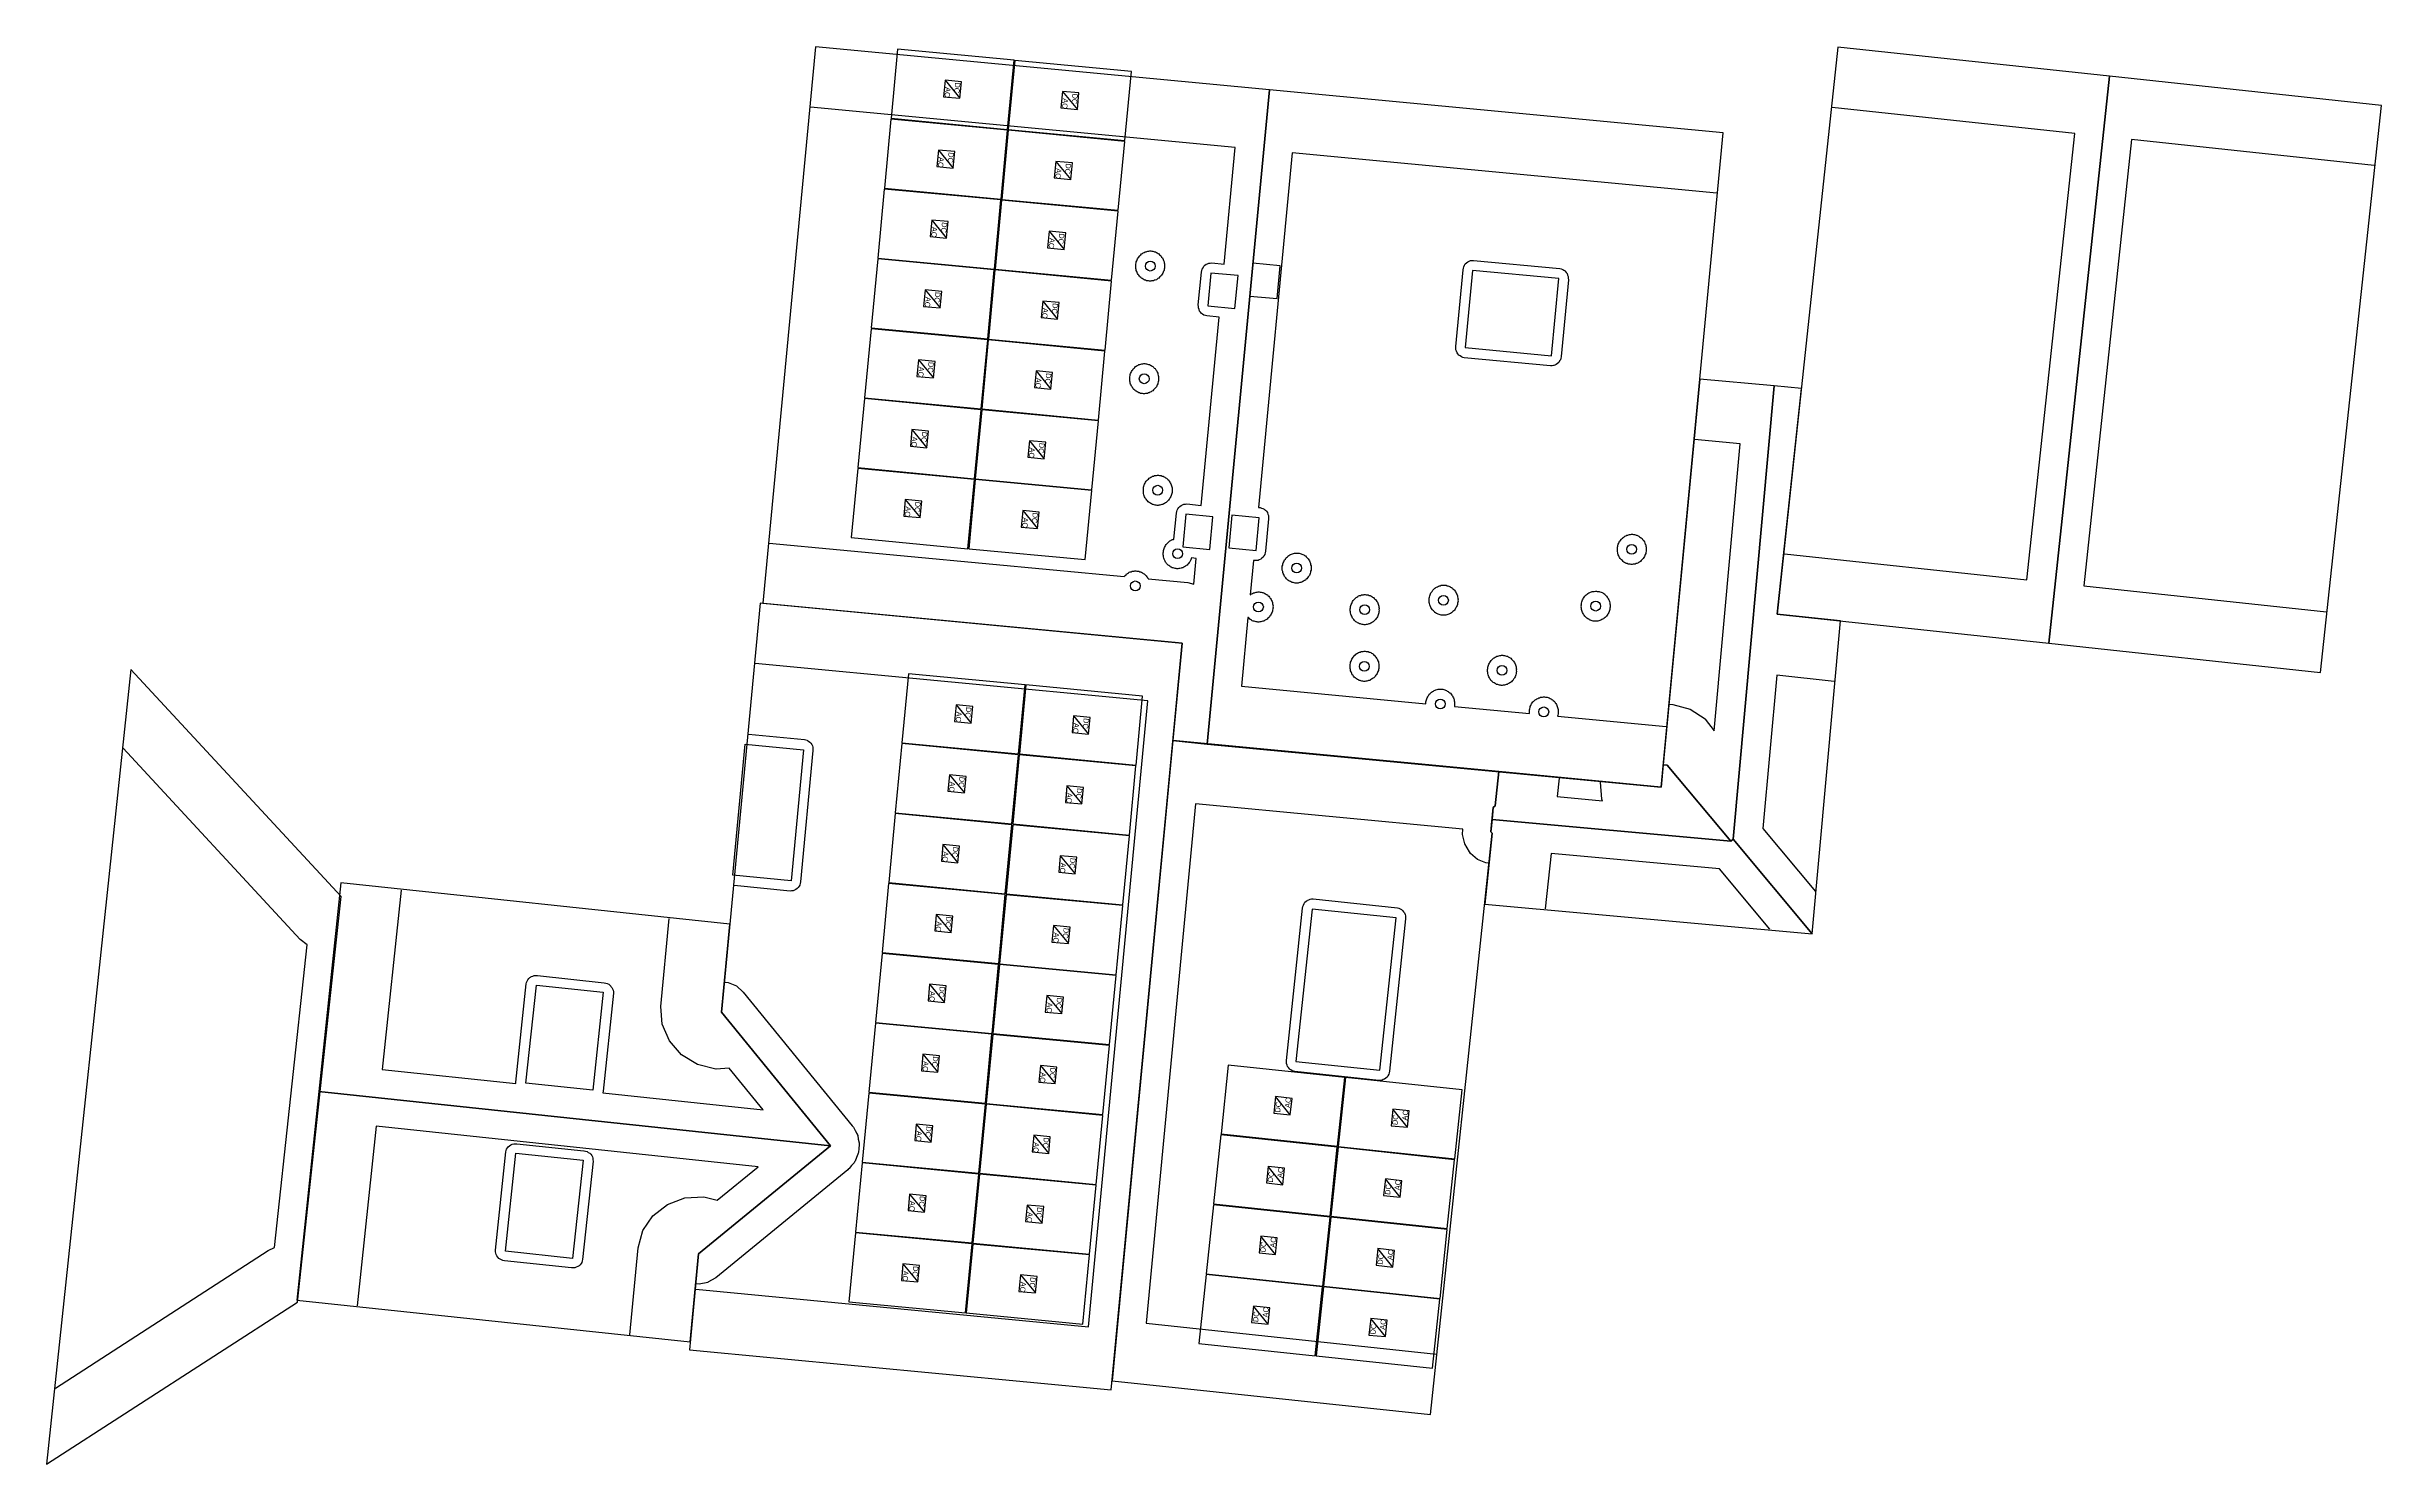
# Model space of a CAD drawing. Header units: feet. Extents: x -51 to 65, y -36 to 34.
import ezdxf

# ---------------------------------------------------------------- set-up
doc = ezdxf.new("R2010")
doc.units = ezdxf.units.FT
for name, color, linetype in [('Buildings', 7, 'CONTINUOUS'), ('Modules', 7, 'CONTINUOUS'), ('Obstructions', 7, 'CONTINUOUS'), ('Setbacks', 7, 'CONTINUOUS')]:
    doc.layers.add(name, color=color, linetype=linetype)

msp = doc.modelspace()

# ---------------------------------------------------------------- linework, layer by layer
at = {"layer": 'Buildings', "color": 252}
for p, q in [((-12.86, 33.68), (-15.47, 6.16)), ((9.58, 31.55), (-12.86, 33.68)), ((37.7, 33.66), (34.69, 5.62)), ((51.13, 32.22), (37.7, 33.66)), ((9.58, 31.55), (6.51, -0.8)), ((6.51, -0.8), (9.58, 31.55)), ((32.02, 29.42), (9.58, 31.55)), ((48.13, 4.18), (51.13, 32.22)), ((51.13, 32.22), (48.13, 4.18)), ((64.57, 30.78), (51.13, 32.22)), ((61.56, 2.74), (64.57, 30.78)), ((28.95, -2.93), (32.02, 29.42)), ((30.86, 17.24), (29.06, -1.82)), ((34.55, 16.91), (30.86, 17.24)), ((32.52, -5.5), (34.55, 16.91)), ((34.55, 16.91), (32.52, -5.5)), ((35.89, 16.78), (34.55, 16.91)), ((34.69, 5.62), (35.89, 16.78)), ((-15.6, 6.17), (-17.52, -14.06)), ((5.26, 4.19), (-15.6, 6.17)), ((-15.47, 6.16), (5.26, 4.19)), ((34.69, 5.62), (48.13, 4.18)), ((37.82, 5.29), (34.69, 5.62)), ((36.42, -10.18), (37.82, 5.29)), ((1.76, -32.73), (5.26, 4.19)), ((5.26, 4.19), (4.8, -0.63)), ((48.13, 4.18), (61.56, 2.74)), ((-46.73, 2.88), (-50.89, -36.41)), ((-36.32, -8.34), (-46.73, 2.88)), ((4.8, -0.63), (1.8, -32.28)), ((4.8, -0.63), (6.51, -0.8)), ((20.92, -2.16), (4.8, -0.63)), ((6.51, -0.8), (28.95, -2.93)), ((20.74, -3.86), (20.92, -2.16)), ((20.92, -2.16), (20.74, -3.86)), ((28.95, -2.93), (20.92, -2.16)), ((29.06, -1.82), (28.95, -2.93)), ((29.06, -1.82), (29.26, -1.84)), ((29.26, -1.84), (29.06, -1.82)), ((29.26, -1.84), (32.4, -5.6)), ((32.4, -5.6), (29.26, -1.84)), ((20.54, -5.14), (20.65, -3.94)), ((20.6, -4.53), (20.54, -5.14)), ((20.65, -3.94), (20.6, -4.53)), ((32.4, -5.6), (20.6, -4.53)), ((20.6, -4.53), (32.4, -5.6)), ((20.65, -3.94), (20.74, -3.86)), ((20.74, -3.86), (20.65, -3.94)), ((17.55, -33.95), (20.6, -5.21)), ((20.6, -5.21), (20.23, -8.71)), ((20.54, -5.14), (20.6, -5.21)), ((20.6, -5.21), (20.54, -5.14)), ((32.4, -5.6), (32.52, -5.5)), ((32.52, -5.5), (32.4, -5.6)), ((36.42, -10.18), (32.52, -5.5)), ((32.52, -5.5), (36.42, -10.18)), ((-36.34, -7.67), (-37.43, -17.98)), ((-17.11, -9.7), (-36.34, -7.67)), ((-38.49, -28.4), (-36.32, -8.34)), ((20.23, -8.71), (36.42, -10.18)), ((-17.52, -14.06), (-17.11, -9.7)), ((-17.52, -14.06), (-12.12, -20.66)), ((-12.12, -20.66), (-17.52, -14.06)), ((-37.43, -17.98), (-38.52, -28.3)), ((-12.12, -20.66), (-37.43, -17.98)), ((-37.43, -17.98), (-12.12, -20.66)), ((-12.12, -20.66), (-18.65, -26)), ((-18.65, -26), (-12.12, -20.66)), ((-18.65, -26), (-19.1, -30.75)), ((-19.07, -30.35), (-18.65, -26)), ((-50.89, -36.41), (-38.49, -28.4)), ((-38.52, -28.3), (-19.07, -30.35)), ((-19.1, -30.75), (1.76, -32.73)), ((1.8, -32.28), (17.55, -33.95))]:
    msp.add_line(p, q, dxfattribs=at)
at = {"layer": 'Modules', "color": 254}
for p, q in [((-8.81, 33.55), (-9.13, 30.14)), ((-3.04, 33.01), (-8.81, 33.55)), ((-3.37, 29.59), (-3.04, 33.01)), ((-3, 33), (-3.33, 29.59)), ((2.76, 32.45), (-3, 33)), ((2.44, 29.04), (2.76, 32.45)), ((-6.46, 32.02), (-6.54, 31.2)), ((-6.54, 31.2), (-5.72, 31.13)), ((-5.64, 31.94), (-6.46, 32.02)), ((-6.46, 32.02), (-5.72, 31.13)), ((-5.72, 31.13), (-5.64, 31.94)), ((-0.65, 31.47), (-0.73, 30.65)), ((0.16, 31.39), (-0.65, 31.47)), ((-0.65, 31.47), (0.09, 30.57)), ((0.09, 30.57), (0.16, 31.39)), ((-9.14, 30.1), (-9.46, 26.69)), ((-3.37, 29.55), (-9.14, 30.1)), ((-9.13, 30.14), (-3.37, 29.59)), ((-0.73, 30.65), (0.09, 30.57)), ((-3.69, 26.14), (-3.37, 29.55)), ((-3.33, 29.55), (-3.65, 26.13)), ((-3.33, 29.59), (2.44, 29.04)), ((2.44, 29), (-3.33, 29.55)), ((2.11, 25.59), (2.44, 29)), ((-6.78, 28.57), (-6.86, 27.75)), ((-6.86, 27.75), (-6.05, 27.67)), ((-5.97, 28.49), (-6.78, 28.57)), ((-6.78, 28.57), (-6.05, 27.67)), ((-6.05, 27.67), (-5.97, 28.49)), ((-0.98, 28.01), (-1.06, 27.2)), ((-0.16, 27.94), (-0.98, 28.01)), ((-0.98, 28.01), (-0.24, 27.12)), ((-0.24, 27.12), (-0.16, 27.94)), ((-9.47, 26.64), (-9.79, 23.23)), ((-3.7, 26.1), (-9.47, 26.64)), ((-9.46, 26.69), (-3.69, 26.14)), ((-1.06, 27.2), (-0.24, 27.12)), ((-4.02, 22.68), (-3.7, 26.1)), ((-3.66, 26.09), (-3.98, 22.68)), ((2.11, 25.54), (-3.66, 26.09)), ((-3.65, 26.13), (2.11, 25.59)), ((1.78, 22.13), (2.11, 25.54)), ((-7.11, 25.11), (-7.19, 24.29)), ((-7.19, 24.29), (-6.38, 24.22)), ((-6.3, 25.03), (-7.11, 25.11)), ((-7.11, 25.11), (-6.38, 24.22)), ((-6.38, 24.22), (-6.3, 25.03)), ((-1.31, 24.56), (-1.39, 23.74)), ((-0.49, 24.48), (-1.31, 24.56)), ((-1.31, 24.56), (-0.57, 23.66)), ((-0.57, 23.66), (-0.49, 24.48)), ((-9.79, 23.19), (-10.12, 19.78)), ((-9.79, 23.23), (-4.02, 22.68)), ((-4.03, 22.64), (-9.79, 23.19)), ((-1.39, 23.74), (-0.57, 23.66)), ((-4.35, 19.23), (-4.03, 22.64)), ((-3.99, 22.64), (-4.31, 19.22)), ((1.78, 22.09), (-3.99, 22.64)), ((-3.98, 22.68), (1.78, 22.13)), ((1.46, 18.68), (1.78, 22.09)), ((-7.44, 21.66), (-7.52, 20.84)), ((-7.52, 20.84), (-6.7, 20.76)), ((-6.62, 21.58), (-7.44, 21.66)), ((-7.44, 21.66), (-6.7, 20.76)), ((-6.7, 20.76), (-6.62, 21.58)), ((-1.63, 21.1), (-1.71, 20.29)), ((-0.82, 21.03), (-1.63, 21.1)), ((-1.63, 21.1), (-0.89, 20.21)), ((-0.89, 20.21), (-0.82, 21.03)), ((-10.12, 19.73), (-10.45, 16.32)), ((-10.12, 19.78), (-4.35, 19.23)), ((-4.35, 19.19), (-10.12, 19.73)), ((-1.71, 20.29), (-0.89, 20.21)), ((-4.68, 15.77), (-4.35, 19.19)), ((-4.32, 19.18), (-4.64, 15.77)), ((1.45, 18.63), (-4.32, 19.18)), ((-4.31, 19.22), (1.46, 18.68)), ((1.13, 15.22), (1.45, 18.63)), ((-7.77, 18.2), (-7.85, 17.38)), ((-7.85, 17.38), (-7.03, 17.31)), ((-6.95, 18.12), (-7.77, 18.2)), ((-7.77, 18.2), (-7.03, 17.31)), ((-7.03, 17.31), (-6.95, 18.12)), ((-1.96, 17.65), (-2.04, 16.83)), ((-1.15, 17.57), (-1.96, 17.65)), ((-1.96, 17.65), (-1.22, 16.75)), ((-1.22, 16.75), (-1.15, 17.57)), ((-10.45, 16.28), (-10.77, 12.87)), ((-10.45, 16.32), (-4.68, 15.77)), ((-4.68, 15.73), (-10.45, 16.28)), ((-2.04, 16.83), (-1.22, 16.75)), ((-5, 12.32), (-4.68, 15.73)), ((-4.64, 15.73), (-4.97, 12.32)), ((-4.64, 15.77), (1.13, 15.22)), ((1.13, 15.18), (-4.64, 15.73)), ((0.8, 11.77), (1.13, 15.18)), ((-8.1, 14.75), (-8.17, 13.93)), ((-8.17, 13.93), (-7.36, 13.85)), ((-7.28, 14.67), (-8.1, 14.75)), ((-8.1, 14.75), (-7.36, 13.85)), ((-7.36, 13.85), (-7.28, 14.67)), ((-2.29, 14.2), (-2.37, 13.38)), ((-1.47, 14.12), (-2.29, 14.2)), ((-2.29, 14.2), (-1.55, 13.3)), ((-1.55, 13.3), (-1.47, 14.12)), ((-10.78, 12.82), (-11.1, 9.41)), ((-5.01, 12.28), (-10.78, 12.82)), ((-10.77, 12.87), (-5, 12.32)), ((-2.37, 13.38), (-1.55, 13.3)), ((-5.33, 8.86), (-5.01, 12.28)), ((-4.97, 12.28), (-5.29, 8.86)), ((-4.97, 12.32), (0.8, 11.77)), ((0.8, 11.73), (-4.97, 12.28)), ((0.47, 8.32), (0.8, 11.73)), ((-8.43, 11.29), (-8.5, 10.47)), ((-8.5, 10.47), (-7.69, 10.4)), ((-7.61, 11.21), (-8.43, 11.29)), ((-8.43, 11.29), (-7.69, 10.4)), ((-7.69, 10.4), (-7.61, 11.21)), ((-2.62, 10.74), (-2.7, 9.93)), ((-1.8, 10.67), (-2.62, 10.74)), ((-2.62, 10.74), (-1.88, 9.85)), ((-1.88, 9.85), (-1.8, 10.67)), ((-11.1, 9.41), (-5.33, 8.86)), ((-2.7, 9.93), (-1.88, 9.85)), ((-5.29, 8.86), (0.47, 8.32)), ((-8.26, 2.67), (-8.59, -0.74)), ((-2.5, 2.12), (-8.26, 2.67)), ((-2.82, -1.29), (-2.5, 2.12)), ((-2.46, 2.12), (-2.78, -1.29)), ((3.31, 1.57), (-2.46, 2.12)), ((2.99, -1.84), (3.31, 1.57)), ((-5.91, 1.14), (-5.99, 0.32)), ((-5.99, 0.32), (-5.17, 0.24)), ((-5.09, 1.06), (-5.91, 1.14)), ((-5.91, 1.14), (-5.17, 0.24)), ((-5.17, 0.24), (-5.09, 1.06)), ((-0.1, 0.59), (-0.18, -0.23)), ((0.71, 0.51), (-0.1, 0.59)), ((-0.1, 0.59), (0.63, -0.31)), ((0.63, -0.31), (0.71, 0.51)), ((-8.59, -0.78), (-8.92, -4.2)), ((-8.59, -0.74), (-2.82, -1.29)), ((-2.83, -1.33), (-8.59, -0.78)), ((-0.18, -0.23), (0.63, -0.31)), ((-3.15, -4.74), (-2.83, -1.33)), ((-2.79, -1.34), (-3.11, -4.75)), ((2.98, -1.88), (-2.79, -1.34)), ((-2.78, -1.29), (2.99, -1.84)), ((2.66, -5.3), (2.98, -1.88)), ((-6.24, -2.32), (-6.32, -3.13)), ((-6.32, -3.13), (-5.5, -3.21)), ((-5.42, -2.4), (-6.24, -2.32)), ((-6.24, -2.32), (-5.5, -3.21)), ((-5.5, -3.21), (-5.42, -2.4)), ((-0.43, -2.87), (-0.51, -3.69)), ((0.38, -2.95), (-0.43, -2.87)), ((-0.43, -2.87), (0.31, -3.76)), ((0.31, -3.76), (0.38, -2.95)), ((-8.92, -4.24), (-9.24, -7.65)), ((-8.92, -4.2), (-3.15, -4.74)), ((-3.15, -4.79), (-8.92, -4.24)), ((-0.51, -3.69), (0.31, -3.76)), ((-3.48, -8.2), (-3.15, -4.79)), ((-3.11, -4.79), (-3.44, -8.2)), ((-3.11, -4.75), (2.66, -5.3)), ((2.66, -5.34), (-3.11, -4.79)), ((2.33, -8.75), (2.66, -5.34)), ((-6.57, -5.77), (-6.64, -6.59)), ((-6.64, -6.59), (-5.83, -6.67)), ((-5.75, -5.85), (-6.57, -5.77)), ((-6.57, -5.77), (-5.83, -6.67)), ((-5.83, -6.67), (-5.75, -5.85)), ((-0.76, -6.32), (-0.84, -7.14)), ((0.06, -6.4), (-0.76, -6.32)), ((-0.76, -6.32), (-0.02, -7.22)), ((-0.02, -7.22), (0.06, -6.4)), ((-9.25, -7.69), (-9.57, -11.11)), ((-3.48, -8.24), (-9.25, -7.69)), ((-9.24, -7.65), (-3.48, -8.2)), ((-0.84, -7.14), (-0.02, -7.22)), ((-6.9, -9.23), (-6.97, -10.04)), ((-6.08, -9.31), (-6.9, -9.23)), ((-6.9, -9.23), (-6.16, -10.12)), ((-3.8, -11.65), (-3.48, -8.24)), ((-3.44, -8.25), (-3.77, -11.66)), ((-3.44, -8.2), (2.33, -8.75)), ((2.33, -8.79), (-3.44, -8.25)), ((2, -12.21), (2.33, -8.79)), ((-6.97, -10.04), (-6.16, -10.12)), ((-6.16, -10.12), (-6.08, -9.31)), ((-1.09, -9.78), (-1.17, -10.6)), ((-0.27, -9.86), (-1.09, -9.78)), ((-1.09, -9.78), (-0.35, -10.67)), ((-0.35, -10.67), (-0.27, -9.86)), ((-9.57, -11.15), (-9.9, -14.56)), ((-9.57, -11.11), (-3.8, -11.65)), ((-3.81, -11.7), (-9.57, -11.15)), ((-1.17, -10.6), (-0.35, -10.67)), ((-7.22, -12.68), (-7.3, -13.5)), ((-6.41, -12.76), (-7.22, -12.68)), ((-7.22, -12.68), (-6.48, -13.58)), ((-4.13, -15.11), (-3.81, -11.7)), ((-3.77, -11.7), (-4.09, -15.11)), ((-3.77, -11.66), (2, -12.21)), ((2, -12.25), (-3.77, -11.7)), ((1.67, -15.66), (2, -12.25)), ((-7.3, -13.5), (-6.48, -13.58)), ((-6.48, -13.58), (-6.41, -12.76)), ((-1.42, -13.23), (-1.5, -14.05)), ((-0.6, -13.31), (-1.42, -13.23)), ((-1.42, -13.23), (-0.68, -14.13)), ((-0.68, -14.13), (-0.6, -13.31)), ((-9.9, -14.6), (-10.23, -18.02)), ((-9.9, -14.56), (-4.13, -15.11)), ((-4.14, -15.15), (-9.9, -14.6)), ((-1.5, -14.05), (-0.68, -14.13)), ((-7.55, -16.14), (-7.63, -16.95)), ((-6.73, -16.22), (-7.55, -16.14)), ((-7.55, -16.14), (-6.81, -17.03)), ((-4.46, -18.56), (-4.14, -15.15)), ((-4.1, -15.16), (-4.42, -18.57)), ((1.67, -15.7), (-4.1, -15.16)), ((-4.09, -15.11), (1.67, -15.66)), ((1.35, -19.12), (1.67, -15.7)), ((-7.63, -16.95), (-6.81, -17.03)), ((-6.81, -17.03), (-6.73, -16.22)), ((-1.74, -16.69), (-1.82, -17.51)), ((-0.93, -16.77), (-1.74, -16.69)), ((-1.74, -16.69), (-1.01, -17.58)), ((-1.01, -17.58), (-0.93, -16.77)), ((7.55, -16.67), (7.19, -20.08)), ((13.31, -17.29), (7.55, -16.67)), ((12.95, -20.69), (13.31, -17.29)), ((13.35, -17.29), (12.99, -20.7)), ((19.11, -17.9), (13.35, -17.29)), ((-10.23, -18.06), (-10.55, -21.47)), ((-10.23, -18.02), (-4.46, -18.56)), ((-4.46, -18.61), (-10.23, -18.06)), ((-1.82, -17.51), (-1.01, -17.58)), ((9.88, -18.23), (9.8, -19.05)), ((10.7, -18.32), (9.88, -18.23)), ((10.61, -19.14), (9.88, -18.23)), ((10.61, -19.14), (10.7, -18.32)), ((18.75, -21.31), (19.11, -17.9)), ((-7.88, -19.59), (-7.95, -20.41)), ((-7.06, -19.67), (-7.88, -19.59)), ((-7.88, -19.59), (-7.14, -20.49)), ((-4.79, -22.02), (-4.46, -18.61)), ((-4.43, -18.61), (-4.75, -22.02)), ((1.34, -19.16), (-4.43, -18.61)), ((-4.42, -18.57), (1.35, -19.12)), ((1.02, -22.57), (1.34, -19.16)), ((9.8, -19.05), (10.61, -19.14)), ((15.69, -18.85), (15.6, -19.67)), ((16.5, -18.94), (15.69, -18.85)), ((16.41, -19.75), (15.69, -18.85)), ((16.41, -19.75), (16.5, -18.94)), ((-7.95, -20.41), (-7.14, -20.49)), ((-7.14, -20.49), (-7.06, -19.67)), ((-2.07, -20.14), (-2.15, -20.96)), ((-1.26, -20.22), (-2.07, -20.14)), ((-2.07, -20.14), (-1.33, -21.04)), ((-1.33, -21.04), (-1.26, -20.22)), ((7.18, -20.13), (6.82, -23.54)), ((12.94, -20.74), (7.18, -20.13)), ((7.19, -20.08), (12.95, -20.69)), ((12.58, -24.15), (12.94, -20.74)), ((12.98, -20.74), (12.62, -24.15)), ((18.74, -21.35), (12.98, -20.74)), ((12.99, -20.7), (18.75, -21.31)), ((15.6, -19.67), (16.41, -19.75)), ((-10.56, -21.51), (-10.88, -24.93)), ((-4.79, -22.06), (-10.56, -21.51)), ((-10.55, -21.47), (-4.79, -22.02)), ((-2.15, -20.96), (-1.33, -21.04)), ((9.52, -21.69), (9.43, -22.5)), ((10.33, -21.77), (9.52, -21.69)), ((10.25, -22.59), (9.52, -21.69)), ((10.25, -22.59), (10.33, -21.77)), ((18.38, -24.76), (18.74, -21.35)), ((-8.21, -23.05), (-8.28, -23.86)), ((-7.39, -23.13), (-8.21, -23.05)), ((-8.21, -23.05), (-7.47, -23.94)), ((-5.12, -25.47), (-4.79, -22.06)), ((-4.75, -22.06), (-5.08, -25.48)), ((-4.75, -22.02), (1.02, -22.57)), ((1.01, -22.61), (-4.75, -22.06)), ((0.69, -26.02), (1.01, -22.61)), ((9.43, -22.5), (10.25, -22.59)), ((15.32, -22.3), (15.23, -23.12)), ((16.13, -22.39), (15.32, -22.3)), ((16.05, -23.2), (15.32, -22.3)), ((16.05, -23.2), (16.13, -22.39)), ((-8.28, -23.86), (-7.47, -23.94)), ((-7.47, -23.94), (-7.39, -23.13)), ((-2.4, -23.6), (-2.48, -24.41)), ((-1.58, -23.67), (-2.4, -23.6)), ((-2.4, -23.6), (-1.66, -24.49)), ((-1.66, -24.49), (-1.58, -23.67)), ((6.82, -23.58), (6.46, -26.99)), ((6.82, -23.54), (12.58, -24.15)), ((12.58, -24.19), (6.82, -23.58)), ((12.22, -27.6), (12.58, -24.19)), ((12.62, -24.19), (12.25, -27.6)), ((12.62, -24.15), (18.38, -24.76)), ((18.38, -24.81), (12.62, -24.19)), ((15.23, -23.12), (16.05, -23.2)), ((-10.89, -24.97), (-11.21, -28.38)), ((-5.12, -25.51), (-10.89, -24.97)), ((-10.88, -24.93), (-5.12, -25.47)), ((-2.48, -24.41), (-1.66, -24.49)), ((9.15, -25.14), (9.07, -25.95)), ((9.97, -25.22), (9.15, -25.14)), ((9.88, -26.04), (9.15, -25.14)), ((9.88, -26.04), (9.97, -25.22)), ((18.02, -28.21), (18.38, -24.81)), ((-8.54, -26.5), (-8.61, -27.32)), ((-7.72, -26.58), (-8.54, -26.5)), ((-8.54, -26.5), (-7.8, -27.39)), ((-5.44, -28.93), (-5.12, -25.51)), ((-5.08, -25.52), (-5.41, -28.93)), ((-5.08, -25.48), (0.69, -26.02)), ((0.69, -26.06), (-5.08, -25.52)), ((0.36, -29.48), (0.69, -26.06)), ((9.07, -25.95), (9.88, -26.04)), ((14.95, -25.75), (14.86, -26.57)), ((15.77, -25.84), (14.95, -25.75)), ((15.68, -26.66), (14.95, -25.75)), ((15.68, -26.66), (15.77, -25.84)), ((-8.61, -27.32), (-7.8, -27.39)), ((-7.8, -27.39), (-7.72, -26.58)), ((-2.73, -27.05), (-2.81, -27.87)), ((-1.91, -27.13), (-2.73, -27.05)), ((-2.73, -27.05), (-1.99, -27.94)), ((-1.99, -27.94), (-1.91, -27.13)), ((6.45, -27.03), (6.09, -30.44)), ((12.21, -27.64), (6.45, -27.03)), ((6.46, -26.99), (12.22, -27.6)), ((11.85, -31.05), (12.21, -27.64)), ((12.25, -27.64), (11.89, -31.05)), ((12.25, -27.6), (18.02, -28.21)), ((18.01, -28.25), (12.25, -27.64)), ((14.86, -26.57), (15.68, -26.66)), ((-11.21, -28.38), (-5.44, -28.93)), ((-2.81, -27.87), (-1.99, -27.94)), ((8.79, -28.59), (8.7, -29.4)), ((9.6, -28.67), (8.79, -28.59)), ((9.52, -29.49), (8.79, -28.59)), ((9.52, -29.49), (9.6, -28.67)), ((17.65, -31.66), (18.01, -28.25)), ((-5.41, -28.93), (0.36, -29.48)), ((8.7, -29.4), (9.52, -29.49)), ((14.59, -29.2), (14.5, -30.02)), ((14.5, -30.02), (15.32, -30.1)), ((15.4, -29.29), (14.59, -29.2)), ((15.32, -30.1), (14.59, -29.2)), ((15.32, -30.1), (15.4, -29.29)), ((6.09, -30.44), (11.85, -31.05)), ((11.89, -31.05), (17.65, -31.66))]:
    msp.add_line(p, q, dxfattribs=at)
at = {"layer": 'Obstructions', "color": 252}
for p, q in [((6.69, 22.49), (6.53, 20.87)), ((8.03, 22.36), (6.69, 22.49)), ((7.88, 20.74), (8.03, 22.36)), ((8.77, 22.97), (8.61, 21.35)), ((10.11, 22.84), (8.77, 22.97)), ((9.96, 21.23), (10.11, 22.84)), ((19.63, 22.61), (19.27, 18.81)), ((23.9, 22.21), (19.63, 22.61)), ((23.53, 18.4), (23.9, 22.21)), ((6.53, 20.87), (7.88, 20.74)), ((8.61, 21.35), (9.96, 21.23)), ((19.27, 18.81), (23.53, 18.4)), ((5.45, 10.57), (5.3, 8.95)), ((6.79, 10.44), (5.45, 10.57)), ((6.64, 8.82), (6.79, 10.44)), ((7.73, 10.51), (7.57, 8.9)), ((9.07, 10.39), (7.73, 10.51)), ((8.92, 8.77), (9.07, 10.39)), ((5.3, 8.95), (6.64, 8.82)), ((7.57, 8.9), (8.92, 8.77)), ((-16.95, -7.29), (-16.34, -0.8)), ((-16.34, -0.8), (-13.46, -1.08)), ((-13.46, -1.08), (-14.07, -7.57)), ((-14.07, -7.57), (-16.95, -7.29)), ((11.69, -8.96), (10.89, -16.49)), ((15.85, -9.4), (11.69, -8.96)), ((15.05, -16.93), (15.85, -9.4)), ((-27.19, -17.57), (-26.67, -12.72)), ((-26.67, -12.72), (-23.36, -13.07)), ((-23.36, -13.07), (-23.87, -17.92)), ((10.89, -16.49), (15.05, -16.93)), ((-23.87, -17.92), (-27.19, -17.57)), ((-28.19, -25.88), (-27.68, -21.03)), ((-27.68, -21.03), (-24.36, -21.38)), ((-24.36, -21.38), (-24.88, -26.23)), ((-24.88, -26.23), (-28.19, -25.88))]:
    msp.add_line(p, q, dxfattribs=at)
for centre in [(3.69, 22.83), (3.39, 17.26), (4.06, 11.75), (5.04, 8.61), (10.93, 7.9), (27.5, 8.83), (2.95, 7.02), (9.04, 5.98), (14.29, 5.84), (18.19, 6.31), (25.72, 6.02), (14.28, 3.04), (21.08, 2.84), (18.03, 1.18), (23.15, 0.79)]:
    msp.add_circle(centre, 0.242, dxfattribs=at)
at = {"layer": 'Setbacks', "color": 2}
for p, q in [((7.89, 28.69), (-13.11, 30.69)), ((49.41, 29.39), (37.41, 30.67)), ((47.04, 7.32), (49.41, 29.39)), ((52.22, 29.09), (49.85, 7.02)), ((64.22, 27.8), (52.22, 29.09)), ((7.34, 22.93), (7.89, 28.69)), ((10.7, 28.43), (9.04, 10.9)), ((31.7, 26.43), (10.7, 28.43)), ((3, 23.04), (3.02, 23.09)), ((3.02, 23.09), (3.04, 23.14)), ((3.02, 23.09), (3.02, 23.09)), ((3.04, 23.14), (3.06, 23.19)), ((3.06, 23.19), (3.09, 23.24)), ((3.06, 23.19), (3.06, 23.19)), ((3.09, 23.24), (3.12, 23.28)), ((3.09, 23.24), (3.09, 23.24)), ((3.12, 23.28), (3.15, 23.32)), ((3.15, 23.32), (3.18, 23.36)), ((3.15, 23.32), (3.15, 23.32)), ((3.18, 23.36), (3.22, 23.39)), ((3.18, 23.36), (3.18, 23.36)), ((3.22, 23.39), (3.26, 23.43)), ((3.26, 23.43), (3.3, 23.46)), ((3.26, 23.43), (3.26, 23.43)), ((3.3, 23.46), (3.34, 23.48)), ((3.3, 23.46), (3.3, 23.46)), ((3.34, 23.48), (3.39, 23.51)), ((3.39, 23.51), (3.43, 23.53)), ((3.39, 23.51), (3.39, 23.51)), ((3.43, 23.53), (3.48, 23.54)), ((3.43, 23.53), (3.43, 23.53)), ((3.48, 23.54), (3.52, 23.56)), ((3.52, 23.56), (3.57, 23.57)), ((3.52, 23.56), (3.52, 23.56)), ((3.57, 23.57), (3.57, 23.57)), ((3.57, 23.57), (3.62, 23.57)), ((3.62, 23.57), (3.67, 23.58)), ((3.67, 23.58), (3.67, 23.58)), ((3.67, 23.58), (3.72, 23.58)), ((3.72, 23.58), (3.72, 23.58)), ((3.72, 23.58), (3.76, 23.57)), ((3.76, 23.57), (3.81, 23.57)), ((3.81, 23.57), (3.81, 23.57)), ((3.81, 23.57), (3.86, 23.56)), ((3.86, 23.56), (3.86, 23.56)), ((3.86, 23.56), (3.9, 23.54)), ((3.9, 23.54), (3.95, 23.53)), ((3.95, 23.53), (3.95, 23.53)), ((3.95, 23.53), (3.99, 23.51)), ((3.99, 23.51), (3.99, 23.51)), ((3.99, 23.51), (4.03, 23.48)), ((4.03, 23.48), (4.08, 23.46)), ((4.08, 23.46), (4.08, 23.46)), ((4.08, 23.46), (4.12, 23.43)), ((4.12, 23.43), (4.12, 23.43)), ((4.12, 23.43), (4.15, 23.39)), ((4.15, 23.39), (4.19, 23.36)), ((4.19, 23.36), (4.19, 23.36)), ((4.19, 23.36), (4.23, 23.33)), ((4.23, 23.33), (4.23, 23.33)), ((4.23, 23.33), (4.25, 23.28)), ((4.25, 23.28), (4.29, 23.24)), ((4.29, 23.24), (4.29, 23.24)), ((4.29, 23.24), (4.31, 23.2)), ((4.31, 23.2), (4.31, 23.2)), ((4.31, 23.2), (4.33, 23.15)), ((4.33, 23.15), (4.35, 23.1)), ((4.35, 23.1), (4.35, 23.1)), ((4.35, 23.1), (4.37, 23.05)), ((19.46, 23.07), (19.53, 23.1)), ((19.53, 23.1), (19.53, 23.1)), ((19.53, 23.1), (19.53, 23.1)), ((19.53, 23.1), (19.53, 23.1)), ((19.53, 23.1), (19.53, 23.1)), ((19.53, 23.1), (19.6, 23.1)), ((19.6, 23.1), (19.67, 23.11)), ((19.67, 23.11), (19.67, 23.11)), ((19.67, 23.11), (23.94, 22.71)), ((2.97, 22.88), (2.98, 22.93)), ((2.98, 22.83), (2.97, 22.88)), ((2.97, 22.88), (2.97, 22.88)), ((2.97, 22.77), (2.98, 22.83)), ((2.98, 22.72), (2.97, 22.77)), ((2.97, 22.77), (2.97, 22.77)), ((2.98, 22.93), (2.99, 22.99)), ((2.98, 22.93), (2.98, 22.93)), ((2.99, 22.67), (2.98, 22.72)), ((2.98, 22.72), (2.98, 22.72)), ((2.99, 22.99), (3, 23.04)), ((3, 22.61), (2.99, 22.67)), ((3, 23.04), (3, 23.04)), ((3.02, 22.57), (3, 22.61)), ((3, 22.61), (3, 22.61)), ((3.04, 22.52), (3.02, 22.57)), ((3.02, 22.57), (3.02, 22.57)), ((3.06, 22.47), (3.04, 22.52)), ((3.09, 22.42), (3.06, 22.47)), ((3.06, 22.47), (3.06, 22.47)), ((3.12, 22.38), (3.09, 22.42)), ((3.09, 22.42), (3.09, 22.42)), ((3.15, 22.34), (3.12, 22.38)), ((3.18, 22.3), (3.15, 22.34)), ((3.15, 22.34), (3.15, 22.34)), ((3.22, 22.27), (3.18, 22.3)), ((3.18, 22.3), (3.18, 22.3)), ((3.25, 22.24), (3.22, 22.27)), ((3.29, 22.21), (3.25, 22.24)), ((3.25, 22.24), (3.25, 22.24)), ((3.34, 22.19), (3.29, 22.21)), ((3.29, 22.21), (3.29, 22.21)), ((3.38, 22.16), (3.34, 22.19)), ((3.42, 22.14), (3.38, 22.16)), ((3.38, 22.16), (3.38, 22.16)), ((3.47, 22.13), (3.42, 22.14)), ((3.42, 22.14), (3.42, 22.14)), ((3.51, 22.11), (3.47, 22.13)), ((3.56, 22.1), (3.51, 22.11)), ((3.51, 22.11), (3.51, 22.11)), ((3.61, 22.1), (3.56, 22.1)), ((3.56, 22.1), (3.56, 22.1)), ((3.65, 22.09), (3.61, 22.1)), ((3.71, 22.09), (3.65, 22.09)), ((3.65, 22.09), (3.65, 22.09)), ((3.75, 22.1), (3.71, 22.09)), ((3.71, 22.09), (3.71, 22.09)), ((3.8, 22.1), (3.75, 22.1)), ((3.85, 22.11), (3.8, 22.1)), ((3.8, 22.1), (3.8, 22.1)), ((3.89, 22.13), (3.85, 22.11)), ((3.85, 22.11), (3.85, 22.11)), ((3.94, 22.14), (3.89, 22.13)), ((3.99, 22.16), (3.94, 22.14)), ((3.94, 22.14), (3.94, 22.14)), ((4.03, 22.19), (3.99, 22.16)), ((3.99, 22.16), (3.99, 22.16)), ((4.07, 22.21), (4.03, 22.19)), ((4.11, 22.24), (4.07, 22.21)), ((4.07, 22.21), (4.07, 22.21)), ((4.15, 22.28), (4.11, 22.24)), ((4.11, 22.24), (4.11, 22.24)), ((4.19, 22.31), (4.15, 22.28)), ((4.22, 22.35), (4.19, 22.31)), ((4.19, 22.31), (4.19, 22.31)), ((4.25, 22.39), (4.22, 22.35)), ((4.22, 22.35), (4.22, 22.35)), ((4.28, 22.43), (4.25, 22.39)), ((4.31, 22.48), (4.28, 22.43)), ((4.28, 22.43), (4.28, 22.43)), ((4.33, 22.53), (4.31, 22.48)), ((4.31, 22.48), (4.31, 22.48)), ((4.35, 22.58), (4.33, 22.53)), ((4.37, 22.62), (4.35, 22.58)), ((4.35, 22.58), (4.35, 22.58)), ((4.37, 23.05), (4.37, 23.05)), ((4.37, 23.05), (4.38, 23)), ((4.38, 22.68), (4.37, 22.62)), ((4.37, 22.62), (4.37, 22.62)), ((4.38, 23), (4.39, 22.95)), ((4.39, 22.73), (4.38, 22.68)), ((4.39, 22.95), (4.39, 22.95)), ((4.39, 22.95), (4.4, 22.9)), ((4.4, 22.78), (4.39, 22.73)), ((4.39, 22.73), (4.39, 22.73)), ((4.4, 22.9), (4.4, 22.89)), ((4.4, 22.89), (4.4, 22.84)), ((4.4, 22.84), (4.4, 22.78)), ((4.4, 22.78), (4.4, 22.78)), ((6.06, 20.92), (6.22, 22.53)), ((6.22, 22.53), (6.24, 22.61)), ((6.22, 22.53), (6.22, 22.53)), ((6.24, 22.61), (6.26, 22.68)), ((6.26, 22.68), (6.3, 22.75)), ((6.26, 22.68), (6.26, 22.68)), ((6.26, 22.68), (6.26, 22.68)), ((6.26, 22.68), (6.26, 22.68)), ((6.26, 22.68), (6.26, 22.68)), ((6.3, 22.75), (6.34, 22.82)), ((6.34, 22.82), (6.39, 22.87)), ((6.34, 22.82), (6.34, 22.82)), ((6.34, 22.82), (6.34, 22.82)), ((6.34, 22.82), (6.34, 22.82)), ((6.34, 22.82), (6.34, 22.82)), ((6.39, 22.87), (6.45, 22.92)), ((6.45, 22.92), (6.52, 22.95)), ((6.45, 22.92), (6.45, 22.92)), ((6.45, 22.92), (6.45, 22.92)), ((6.45, 22.92), (6.45, 22.92)), ((6.45, 22.92), (6.45, 22.92)), ((6.52, 22.95), (6.59, 22.98)), ((6.59, 22.98), (6.59, 22.98)), ((6.59, 22.98), (6.59, 22.98)), ((6.59, 22.98), (6.59, 22.98)), ((6.59, 22.98), (6.59, 22.98)), ((6.59, 22.98), (6.66, 22.98)), ((6.66, 22.98), (6.74, 22.99)), ((6.74, 22.99), (6.74, 22.99)), ((6.74, 22.99), (7.34, 22.93)), ((18.8, 18.85), (19.16, 22.65)), ((19.16, 22.65), (19.18, 22.73)), ((19.16, 22.65), (19.16, 22.65)), ((19.18, 22.73), (19.19, 22.8)), ((19.19, 22.8), (19.23, 22.87)), ((19.19, 22.8), (19.19, 22.8)), ((19.19, 22.8), (19.19, 22.8)), ((19.19, 22.8), (19.19, 22.8)), ((19.19, 22.8), (19.19, 22.8)), ((19.23, 22.87), (19.27, 22.94)), ((19.27, 22.94), (19.33, 22.99)), ((19.27, 22.94), (19.27, 22.94)), ((19.27, 22.94), (19.27, 22.94)), ((19.27, 22.94), (19.27, 22.94)), ((19.27, 22.94), (19.27, 22.94)), ((19.33, 22.99), (19.39, 23.04)), ((19.39, 23.04), (19.46, 23.07)), ((19.39, 23.04), (19.39, 23.04)), ((19.39, 23.04), (19.39, 23.04)), ((19.39, 23.04), (19.39, 23.04)), ((19.39, 23.04), (19.39, 23.04)), ((23.94, 22.71), (23.94, 22.71)), ((23.94, 22.71), (23.94, 22.71)), ((23.94, 22.71), (23.94, 22.71)), ((23.94, 22.71), (24.01, 22.69)), ((24.01, 22.69), (24.09, 22.67)), ((24.37, 22.16), (24.01, 18.36)), ((24.09, 22.67), (24.09, 22.67)), ((24.09, 22.67), (24.09, 22.67)), ((24.09, 22.67), (24.09, 22.67)), ((24.09, 22.67), (24.09, 22.67)), ((24.09, 22.67), (24.15, 22.63)), ((24.15, 22.63), (24.21, 22.59)), ((24.21, 22.59), (24.21, 22.58)), ((24.21, 22.58), (24.21, 22.58)), ((24.21, 22.58), (24.21, 22.58)), ((24.21, 22.58), (24.21, 22.58)), ((24.21, 22.58), (24.26, 22.52)), ((24.26, 22.52), (24.3, 22.46)), ((24.3, 22.46), (24.3, 22.46)), ((24.3, 22.46), (24.3, 22.46)), ((24.3, 22.46), (24.3, 22.46)), ((24.3, 22.46), (24.31, 22.46)), ((24.31, 22.46), (24.33, 22.39)), ((24.33, 22.39), (24.36, 22.32)), ((24.36, 22.32), (24.36, 22.32)), ((24.36, 22.32), (24.36, 22.32)), ((24.36, 22.32), (24.36, 22.32)), ((24.36, 22.32), (24.36, 22.32)), ((24.36, 22.32), (24.36, 22.24)), ((24.36, 22.24), (24.37, 22.16)), ((24.37, 22.16), (24.37, 22.16)), ((24.37, 22.16), (24.37, 22.16)), ((24.37, 22.16), (24.37, 22.16)), ((6.07, 20.84), (6.06, 20.92)), ((6.06, 20.92), (6.06, 20.92)), ((6.06, 20.92), (6.06, 20.92)), ((6.06, 20.92), (6.06, 20.92)), ((6.07, 20.76), (6.07, 20.84)), ((6.1, 20.69), (6.07, 20.76)), ((6.07, 20.76), (6.07, 20.76)), ((6.07, 20.76), (6.07, 20.76)), ((6.07, 20.76), (6.07, 20.76)), ((6.07, 20.76), (6.07, 20.76)), ((6.13, 20.61), (6.1, 20.69)), ((6.17, 20.55), (6.13, 20.61)), ((6.13, 20.61), (6.13, 20.61)), ((6.13, 20.61), (6.13, 20.61)), ((6.13, 20.61), (6.13, 20.61)), ((6.13, 20.61), (6.13, 20.61)), ((6.22, 20.49), (6.17, 20.55)), ((6.21, 11), (7.09, 20.31)), ((6.28, 20.45), (6.22, 20.49)), ((6.22, 20.49), (6.22, 20.49)), ((6.22, 20.49), (6.22, 20.49)), ((6.22, 20.49), (6.22, 20.49)), ((6.22, 20.49), (6.22, 20.49)), ((6.34, 20.41), (6.28, 20.45)), ((6.42, 20.39), (6.34, 20.41)), ((6.34, 20.41), (6.34, 20.41)), ((6.34, 20.41), (6.34, 20.41)), ((6.34, 20.41), (6.34, 20.41)), ((6.34, 20.41), (6.34, 20.41)), ((6.49, 20.37), (6.42, 20.39)), ((7.09, 20.31), (6.49, 20.37)), ((6.49, 20.37), (6.49, 20.37)), ((6.49, 20.37), (6.49, 20.37)), ((6.49, 20.37), (6.49, 20.37)), ((18.8, 18.77), (18.8, 18.85)), ((18.8, 18.85), (18.8, 18.85)), ((18.8, 18.69), (18.8, 18.77)), ((18.83, 18.62), (18.8, 18.69)), ((18.8, 18.69), (18.8, 18.69)), ((18.8, 18.69), (18.8, 18.69)), ((18.8, 18.69), (18.8, 18.69)), ((18.86, 18.55), (18.83, 18.62)), ((18.9, 18.49), (18.86, 18.55)), ((18.86, 18.55), (18.86, 18.55)), ((18.86, 18.55), (18.86, 18.55)), ((18.86, 18.55), (18.86, 18.55)), ((18.95, 18.43), (18.9, 18.49)), ((2.68, 17.36), (2.69, 17.42)), ((2.68, 17.31), (2.68, 17.36)), ((2.68, 17.36), (2.68, 17.36)), ((2.69, 17.42), (2.7, 17.47)), ((2.7, 17.47), (2.72, 17.52)), ((2.7, 17.47), (2.7, 17.47)), ((2.72, 17.52), (2.74, 17.57)), ((2.72, 17.52), (2.72, 17.52)), ((2.74, 17.57), (2.76, 17.62)), ((2.76, 17.62), (2.79, 17.67)), ((2.76, 17.62), (2.76, 17.62)), ((2.79, 17.67), (2.82, 17.71)), ((2.79, 17.67), (2.79, 17.67)), ((2.82, 17.71), (2.85, 17.75)), ((2.85, 17.75), (2.89, 17.79)), ((2.85, 17.75), (2.85, 17.75)), ((2.89, 17.79), (2.93, 17.82)), ((2.89, 17.79), (2.89, 17.79)), ((2.93, 17.82), (2.96, 17.86)), ((2.96, 17.86), (3, 17.89)), ((2.96, 17.86), (2.96, 17.86)), ((3, 17.89), (3.05, 17.91)), ((3, 17.89), (3, 17.89)), ((3.05, 17.91), (3.09, 17.94)), ((3.09, 17.94), (3.13, 17.96)), ((3.09, 17.94), (3.09, 17.94)), ((3.13, 17.96), (3.14, 17.96)), ((3.14, 17.96), (3.18, 17.97)), ((3.18, 17.97), (3.23, 17.99)), ((3.23, 17.99), (3.28, 18)), ((3.23, 17.99), (3.23, 17.99)), ((3.28, 18), (3.28, 18)), ((3.28, 18), (3.32, 18)), ((3.32, 18), (3.37, 18.01)), ((3.37, 18.01), (3.37, 18.01)), ((3.37, 18.01), (3.42, 18.01)), ((3.42, 18.01), (3.42, 18.01)), ((3.42, 18.01), (3.47, 18)), ((3.47, 18), (3.51, 18)), ((3.51, 18), (3.51, 18)), ((3.51, 18), (3.56, 17.99)), ((3.56, 17.99), (3.56, 17.99)), ((3.56, 17.99), (3.6, 17.97)), ((3.6, 17.97), (3.65, 17.96)), ((3.65, 17.96), (3.65, 17.96)), ((3.65, 17.96), (3.7, 17.94)), ((3.7, 17.94), (3.7, 17.94)), ((3.7, 17.94), (3.74, 17.91)), ((3.74, 17.91), (3.78, 17.89)), ((3.78, 17.89), (3.78, 17.89)), ((3.78, 17.89), (3.82, 17.86)), ((3.82, 17.86), (3.82, 17.86)), ((3.82, 17.86), (3.86, 17.82)), ((3.86, 17.82), (3.89, 17.79)), ((3.89, 17.79), (3.89, 17.79)), ((3.89, 17.79), (3.93, 17.76)), ((3.93, 17.76), (3.93, 17.76)), ((3.93, 17.76), (3.96, 17.71)), ((3.96, 17.71), (3.99, 17.67)), ((3.99, 17.67), (3.99, 17.67)), ((3.99, 17.67), (4.01, 17.63)), ((4.01, 17.63), (4.01, 17.63)), ((4.01, 17.63), (4.03, 17.58)), ((4.03, 17.58), (4.06, 17.53)), ((4.06, 17.53), (4.06, 17.53)), ((4.06, 17.53), (4.07, 17.48)), ((4.07, 17.48), (4.07, 17.48)), ((4.07, 17.48), (4.08, 17.43)), ((4.08, 17.43), (4.1, 17.38)), ((4.1, 17.38), (4.1, 17.38)), ((4.1, 17.38), (4.1, 17.33)), ((4.1, 17.33), (4.1, 17.33)), ((4.1, 17.33), (4.1, 17.27)), ((19.01, 18.39), (18.95, 18.43)), ((18.95, 18.43), (18.95, 18.43)), ((18.95, 18.43), (18.95, 18.43)), ((18.95, 18.43), (18.95, 18.43)), ((19.08, 18.34), (19.01, 18.39)), ((19.15, 18.32), (19.08, 18.34)), ((19.08, 18.34), (19.08, 18.34)), ((19.08, 18.34), (19.08, 18.34)), ((19.08, 18.34), (19.08, 18.34)), ((19.22, 18.3), (19.15, 18.32)), ((23.49, 17.9), (19.22, 18.3)), ((19.22, 18.3), (19.22, 18.3)), ((19.22, 18.3), (19.22, 18.3)), ((19.22, 18.3), (19.22, 18.3)), ((23.56, 17.9), (23.49, 17.9)), ((23.49, 17.9), (23.49, 17.9)), ((23.63, 17.91), (23.56, 17.9)), ((23.64, 17.91), (23.63, 17.91)), ((23.63, 17.91), (23.63, 17.91)), ((23.63, 17.91), (23.63, 17.91)), ((23.7, 17.94), (23.64, 17.91)), ((23.77, 17.97), (23.7, 17.94)), ((23.83, 18.02), (23.77, 17.97)), ((23.77, 17.97), (23.77, 17.97)), ((23.77, 17.97), (23.77, 17.97)), ((23.77, 17.97), (23.77, 17.97)), ((23.89, 18.07), (23.83, 18.02)), ((23.93, 18.14), (23.89, 18.07)), ((23.89, 18.07), (23.89, 18.07)), ((23.89, 18.07), (23.89, 18.07)), ((23.89, 18.07), (23.89, 18.07)), ((23.97, 18.2), (23.93, 18.14)), ((23.99, 18.28), (23.97, 18.2)), ((23.97, 18.2), (23.97, 18.2)), ((23.97, 18.2), (23.97, 18.2)), ((23.97, 18.2), (23.97, 18.2)), ((24.01, 18.35), (23.99, 18.28)), ((24.01, 18.36), (24.01, 18.36)), ((24.01, 18.36), (24.01, 18.35)), ((2.68, 17.26), (2.68, 17.31)), ((2.68, 17.31), (2.68, 17.31)), ((2.68, 17.2), (2.68, 17.26)), ((2.68, 17.15), (2.68, 17.2)), ((2.68, 17.2), (2.68, 17.2)), ((2.69, 17.1), (2.68, 17.15)), ((2.68, 17.15), (2.68, 17.15)), ((2.7, 17.05), (2.69, 17.1)), ((2.7, 17.04), (2.7, 17.05)), ((2.72, 17), (2.7, 17.04)), ((2.74, 16.95), (2.72, 17)), ((2.72, 17), (2.72, 17)), ((2.76, 16.9), (2.74, 16.95)), ((2.79, 16.86), (2.76, 16.9)), ((2.76, 16.9), (2.76, 16.9)), ((2.79, 16.85), (2.79, 16.86)), ((2.82, 16.82), (2.79, 16.85)), ((2.85, 16.77), (2.82, 16.82)), ((2.88, 16.73), (2.85, 16.77)), ((2.85, 16.77), (2.85, 16.77)), ((2.92, 16.7), (2.88, 16.73)), ((2.88, 16.73), (2.88, 16.73)), ((2.96, 16.67), (2.92, 16.7)), ((3, 16.64), (2.96, 16.67)), ((2.96, 16.67), (2.96, 16.67)), ((3.04, 16.62), (3, 16.64)), ((3, 16.64), (3, 16.64)), ((3.08, 16.59), (3.04, 16.62)), ((3.13, 16.57), (3.08, 16.59)), ((3.08, 16.59), (3.08, 16.59)), ((3.17, 16.56), (3.13, 16.57)), ((3.13, 16.57), (3.13, 16.57)), ((3.21, 16.54), (3.17, 16.56)), ((3.22, 16.54), (3.21, 16.54)), ((3.26, 16.53), (3.22, 16.54)), ((3.27, 16.53), (3.26, 16.53)), ((3.31, 16.53), (3.27, 16.53)), ((3.36, 16.52), (3.31, 16.53)), ((3.41, 16.52), (3.36, 16.52)), ((3.36, 16.52), (3.36, 16.52)), ((3.45, 16.53), (3.41, 16.52)), ((3.41, 16.52), (3.41, 16.52)), ((3.5, 16.53), (3.45, 16.53)), ((3.55, 16.54), (3.5, 16.53)), ((3.5, 16.53), (3.5, 16.53)), ((3.6, 16.56), (3.55, 16.54)), ((3.55, 16.54), (3.55, 16.54)), ((3.64, 16.57), (3.6, 16.56)), ((3.69, 16.59), (3.64, 16.57)), ((3.64, 16.57), (3.64, 16.57)), ((3.73, 16.62), (3.69, 16.59)), ((3.69, 16.59), (3.69, 16.59)), ((3.77, 16.64), (3.73, 16.62)), ((3.81, 16.67), (3.77, 16.64)), ((3.77, 16.64), (3.77, 16.64)), ((3.85, 16.71), (3.81, 16.67)), ((3.81, 16.67), (3.81, 16.67)), ((3.89, 16.74), (3.85, 16.71)), ((3.92, 16.78), (3.89, 16.74)), ((3.89, 16.74), (3.89, 16.74)), ((3.95, 16.82), (3.92, 16.78)), ((3.92, 16.78), (3.92, 16.78)), ((3.99, 16.86), (3.95, 16.82)), ((4.01, 16.91), (3.99, 16.86)), ((3.99, 16.86), (3.99, 16.86)), ((4.03, 16.96), (4.01, 16.91)), ((4.01, 16.91), (4.01, 16.91)), ((4.06, 17.01), (4.03, 16.96)), ((4.07, 17.05), (4.06, 17.01)), ((4.06, 17.01), (4.06, 17.01)), ((4.08, 17.11), (4.07, 17.05)), ((4.07, 17.05), (4.07, 17.05)), ((4.1, 17.16), (4.08, 17.11)), ((4.1, 17.27), (4.1, 17.21)), ((4.1, 17.21), (4.1, 17.21)), ((4.1, 17.21), (4.1, 17.16)), ((4.1, 17.16), (4.1, 17.16)), ((32.87, 14.04), (30.61, 14.25)), ((31.58, -0.14), (32.87, 14.04)), ((3.35, 11.85), (3.36, 11.9)), ((3.35, 11.8), (3.35, 11.85)), ((3.35, 11.85), (3.35, 11.85)), ((3.35, 11.74), (3.35, 11.8)), ((3.35, 11.8), (3.35, 11.8)), ((3.35, 11.68), (3.35, 11.74)), ((3.35, 11.63), (3.35, 11.68)), ((3.35, 11.68), (3.35, 11.68)), ((3.36, 11.58), (3.35, 11.63)), ((3.35, 11.63), (3.35, 11.63)), ((3.36, 11.9), (3.37, 11.95)), ((3.37, 11.53), (3.36, 11.58)), ((3.37, 11.96), (3.39, 12)), ((3.37, 11.95), (3.37, 11.96)), ((3.39, 12), (3.41, 12.05)), ((3.39, 12), (3.39, 12)), ((3.41, 12.05), (3.43, 12.1)), ((3.43, 12.1), (3.46, 12.15)), ((3.43, 12.1), (3.43, 12.1)), ((3.46, 12.15), (3.49, 12.19)), ((3.46, 12.15), (3.46, 12.15)), ((3.49, 12.19), (3.52, 12.23)), ((3.52, 12.23), (3.56, 12.27)), ((3.52, 12.23), (3.52, 12.23)), ((3.56, 12.27), (3.6, 12.3)), ((3.56, 12.27), (3.56, 12.27)), ((3.6, 12.3), (3.63, 12.34)), ((3.63, 12.34), (3.67, 12.37)), ((3.63, 12.34), (3.63, 12.34)), ((3.67, 12.37), (3.72, 12.39)), ((3.67, 12.37), (3.67, 12.37)), ((3.72, 12.39), (3.76, 12.42)), ((3.76, 12.42), (3.8, 12.44)), ((3.76, 12.42), (3.76, 12.42)), ((3.8, 12.44), (3.81, 12.44)), ((3.81, 12.44), (3.85, 12.45)), ((3.85, 12.45), (3.9, 12.47)), ((3.9, 12.47), (3.95, 12.48)), ((3.9, 12.47), (3.9, 12.47)), ((3.95, 12.48), (3.95, 12.48)), ((3.95, 12.48), (3.99, 12.48)), ((3.99, 12.48), (4.04, 12.49)), ((4.04, 12.49), (4.04, 12.49)), ((4.04, 12.49), (4.09, 12.49)), ((4.09, 12.49), (4.09, 12.49)), ((4.09, 12.49), (4.14, 12.48)), ((4.14, 12.48), (4.18, 12.48)), ((4.18, 12.48), (4.18, 12.48)), ((4.18, 12.48), (4.23, 12.47)), ((4.23, 12.47), (4.23, 12.47)), ((4.23, 12.47), (4.28, 12.45)), ((4.28, 12.45), (4.32, 12.44)), ((4.32, 12.44), (4.32, 12.44)), ((4.32, 12.44), (4.37, 12.42)), ((4.37, 12.42), (4.37, 12.42)), ((4.37, 12.42), (4.41, 12.39)), ((4.41, 12.39), (4.45, 12.37)), ((4.45, 12.37), (4.45, 12.37)), ((4.45, 12.37), (4.49, 12.34)), ((4.49, 12.34), (4.49, 12.34)), ((4.49, 12.34), (4.53, 12.31)), ((4.53, 12.31), (4.56, 12.28)), ((4.56, 12.28), (4.56, 12.28)), ((4.56, 12.28), (4.6, 12.24)), ((4.6, 12.24), (4.6, 12.24)), ((4.6, 12.24), (4.63, 12.19)), ((4.63, 12.19), (4.66, 12.15)), ((4.66, 12.15), (4.66, 12.15)), ((4.66, 12.15), (4.68, 12.11)), ((4.68, 12.11), (4.68, 12.11)), ((4.68, 12.11), (4.7, 12.06)), ((4.7, 12.06), (4.73, 12.01)), ((4.73, 12.01), (4.73, 12.01)), ((4.73, 12.01), (4.74, 11.96)), ((4.74, 11.96), (4.74, 11.96)), ((4.74, 11.96), (4.75, 11.91)), ((4.75, 11.59), (4.74, 11.54)), ((4.75, 11.91), (4.77, 11.86)), ((4.77, 11.64), (4.75, 11.59)), ((4.77, 11.86), (4.77, 11.86)), ((4.77, 11.86), (4.77, 11.81)), ((4.77, 11.81), (4.77, 11.81)), ((4.77, 11.81), (4.77, 11.75)), ((4.77, 11.75), (4.77, 11.7)), ((4.77, 11.7), (4.77, 11.7)), ((4.77, 11.7), (4.77, 11.65)), ((4.77, 11.65), (4.77, 11.64)), ((3.39, 11.48), (3.37, 11.53)), ((3.37, 11.53), (3.37, 11.53)), ((3.41, 11.43), (3.39, 11.48)), ((3.39, 11.48), (3.39, 11.48)), ((3.43, 11.38), (3.41, 11.43)), ((3.46, 11.34), (3.43, 11.38)), ((3.43, 11.38), (3.43, 11.38)), ((3.49, 11.3), (3.46, 11.34)), ((3.46, 11.34), (3.46, 11.34)), ((3.52, 11.25), (3.49, 11.3)), ((3.55, 11.22), (3.52, 11.25)), ((3.52, 11.25), (3.52, 11.25)), ((3.59, 11.18), (3.55, 11.22)), ((3.55, 11.22), (3.55, 11.22)), ((3.63, 11.15), (3.59, 11.18)), ((3.67, 11.12), (3.63, 11.15)), ((3.63, 11.15), (3.63, 11.15)), ((3.71, 11.1), (3.67, 11.12)), ((3.67, 11.12), (3.67, 11.12)), ((3.75, 11.07), (3.71, 11.1)), ((3.8, 11.05), (3.75, 11.07)), ((3.75, 11.07), (3.75, 11.07)), ((3.84, 11.04), (3.8, 11.05)), ((3.8, 11.05), (3.8, 11.05)), ((3.88, 11.02), (3.84, 11.04)), ((3.89, 11.02), (3.88, 11.02)), ((3.94, 11.01), (3.89, 11.02)), ((3.98, 11.01), (3.94, 11.01)), ((3.94, 11.01), (3.94, 11.01)), ((4.03, 11), (3.98, 11.01)), ((4.08, 11), (4.03, 11)), ((4.03, 11), (4.03, 11)), ((4.12, 11.01), (4.08, 11)), ((4.08, 11), (4.08, 11)), ((4.17, 11.01), (4.12, 11.01)), ((4.22, 11.02), (4.17, 11.01)), ((4.17, 11.01), (4.17, 11.01)), ((4.27, 11.04), (4.22, 11.02)), ((4.22, 11.02), (4.22, 11.02)), ((4.31, 11.05), (4.27, 11.04)), ((4.36, 11.07), (4.31, 11.05)), ((4.31, 11.05), (4.31, 11.05)), ((4.4, 11.1), (4.36, 11.07)), ((4.36, 11.07), (4.36, 11.07)), ((4.44, 11.12), (4.4, 11.1)), ((4.48, 11.15), (4.44, 11.12)), ((4.44, 11.12), (4.44, 11.12)), ((4.52, 11.19), (4.48, 11.15)), ((4.48, 11.15), (4.48, 11.15)), ((4.56, 11.22), (4.52, 11.19)), ((4.59, 11.26), (4.56, 11.22)), ((4.56, 11.22), (4.56, 11.22)), ((4.62, 11.3), (4.59, 11.26)), ((4.59, 11.26), (4.59, 11.26)), ((4.66, 11.34), (4.62, 11.3)), ((4.68, 11.39), (4.66, 11.34)), ((4.66, 11.34), (4.66, 11.34)), ((4.7, 11.44), (4.68, 11.39)), ((4.68, 11.39), (4.68, 11.39)), ((4.73, 11.49), (4.7, 11.44)), ((4.74, 11.54), (4.73, 11.49)), ((4.73, 11.49), (4.73, 11.49)), ((4.74, 11.54), (4.74, 11.54)), ((4.86, 9.33), (4.98, 10.61)), ((4.98, 10.61), (5, 10.69)), ((4.98, 10.61), (4.98, 10.61)), ((4.98, 10.61), (4.98, 10.61)), ((4.98, 10.61), (4.98, 10.61)), ((4.98, 10.61), (4.98, 10.61)), ((5, 10.69), (5.02, 10.76)), ((5.02, 10.76), (5.06, 10.83)), ((5.02, 10.76), (5.02, 10.76)), ((5.02, 10.76), (5.02, 10.76)), ((5.02, 10.76), (5.02, 10.76)), ((5.02, 10.76), (5.02, 10.76)), ((5.06, 10.83), (5.1, 10.9)), ((5.1, 10.9), (5.16, 10.95)), ((5.1, 10.9), (5.1, 10.9)), ((5.1, 10.9), (5.1, 10.9)), ((5.1, 10.9), (5.1, 10.9)), ((5.1, 10.9), (5.1, 10.9)), ((5.16, 10.95), (5.22, 11)), ((5.22, 11), (5.28, 11.03)), ((5.22, 11), (5.22, 11)), ((5.22, 11), (5.22, 11)), ((5.22, 11), (5.22, 11)), ((5.22, 11), (5.22, 11)), ((5.28, 11.03), (5.35, 11.06)), ((5.35, 11.06), (5.35, 11.06)), ((5.35, 11.06), (5.35, 11.06)), ((5.35, 11.06), (5.35, 11.06)), ((5.35, 11.06), (5.35, 11.06)), ((5.35, 11.06), (5.43, 11.06)), ((5.43, 11.06), (5.5, 11.07)), ((5.5, 11.07), (5.5, 11.07)), ((5.5, 11.07), (6.21, 11)), ((9.04, 10.9), (9.12, 10.89)), ((9.12, 10.89), (9.12, 10.89)), ((9.12, 10.89), (9.12, 10.89)), ((9.12, 10.89), (9.12, 10.89)), ((9.12, 10.89), (9.19, 10.87)), ((9.19, 10.87), (9.26, 10.85)), ((9.26, 10.85), (9.26, 10.85)), ((9.26, 10.85), (9.26, 10.85)), ((9.26, 10.85), (9.26, 10.85)), ((9.26, 10.85), (9.26, 10.85)), ((9.26, 10.85), (9.32, 10.81)), ((9.32, 10.81), (9.38, 10.77)), ((9.38, 10.77), (9.38, 10.77)), ((9.38, 10.77), (9.38, 10.77)), ((9.38, 10.77), (9.38, 10.77)), ((9.38, 10.77), (9.39, 10.77)), ((9.39, 10.77), (9.43, 10.71)), ((9.43, 10.71), (9.48, 10.65)), ((9.48, 10.65), (9.48, 10.65)), ((9.48, 10.65), (9.48, 10.64)), ((9.48, 10.64), (9.48, 10.64)), ((9.48, 10.64), (9.48, 10.64)), ((9.48, 10.64), (9.51, 10.57)), ((9.51, 10.57), (9.53, 10.5)), ((9.53, 10.5), (9.53, 10.5)), ((9.53, 10.5), (9.53, 10.5)), ((9.53, 10.5), (9.53, 10.5)), ((9.53, 10.5), (9.53, 10.5)), ((9.53, 10.5), (9.54, 10.42)), ((9.54, 10.42), (9.54, 10.34)), ((4.66, 9.24), (4.7, 9.26)), ((4.7, 9.26), (4.74, 9.28)), ((4.74, 9.29), (4.79, 9.31)), ((4.74, 9.28), (4.74, 9.29)), ((4.79, 9.31), (4.84, 9.32)), ((4.79, 9.31), (4.79, 9.31)), ((4.84, 9.32), (4.86, 9.33)), ((9.54, 10.34), (9.39, 8.73)), ((9.54, 10.34), (9.54, 10.34)), ((9.54, 10.34), (9.54, 10.34)), ((9.54, 10.34), (9.54, 10.34)), ((26.9, 9.23), (26.94, 9.27)), ((26.94, 9.27), (26.97, 9.31)), ((26.97, 9.32), (27, 9.35)), ((26.97, 9.31), (26.97, 9.32)), ((27, 9.35), (27.04, 9.38)), ((27, 9.35), (27, 9.35)), ((27.04, 9.38), (27.08, 9.42)), ((27.08, 9.42), (27.12, 9.45)), ((27.08, 9.42), (27.08, 9.42)), ((27.12, 9.45), (27.16, 9.47)), ((27.12, 9.45), (27.12, 9.45)), ((27.16, 9.47), (27.2, 9.5)), ((27.2, 9.5), (27.25, 9.52)), ((27.2, 9.5), (27.2, 9.5)), ((27.25, 9.52), (27.3, 9.53)), ((27.25, 9.52), (27.25, 9.52)), ((27.3, 9.53), (27.34, 9.55)), ((27.34, 9.55), (27.39, 9.56)), ((27.34, 9.55), (27.34, 9.55)), ((27.39, 9.56), (27.39, 9.56)), ((27.39, 9.56), (27.44, 9.56)), ((27.44, 9.56), (27.48, 9.57)), ((27.48, 9.57), (27.48, 9.57)), ((27.48, 9.57), (27.53, 9.57)), ((27.53, 9.57), (27.53, 9.57)), ((27.53, 9.57), (27.58, 9.56)), ((27.58, 9.56), (27.63, 9.56)), ((27.63, 9.56), (27.63, 9.56)), ((27.63, 9.56), (27.68, 9.55)), ((27.68, 9.55), (27.68, 9.55)), ((27.68, 9.55), (27.72, 9.53)), ((27.72, 9.53), (27.76, 9.52)), ((27.76, 9.52), (27.76, 9.52)), ((27.76, 9.52), (27.81, 9.5)), ((27.81, 9.5), (27.81, 9.5)), ((27.81, 9.5), (27.85, 9.47)), ((27.85, 9.47), (27.89, 9.45)), ((27.89, 9.45), (27.89, 9.45)), ((27.89, 9.45), (27.93, 9.42)), ((27.93, 9.42), (27.94, 9.42)), ((27.94, 9.42), (27.97, 9.39)), ((27.97, 9.39), (28.01, 9.36)), ((28.01, 9.36), (28.01, 9.36)), ((28.01, 9.36), (28.04, 9.32)), ((28.04, 9.32), (28.04, 9.32)), ((28.04, 9.32), (28.07, 9.28)), ((28.07, 9.28), (28.1, 9.24)), ((28.1, 9.24), (28.1, 9.24)), ((28.1, 9.24), (28.13, 9.19)), ((-15.16, 9.14), (2.4, 7.48)), ((4.33, 8.66), (4.34, 8.71)), ((4.33, 8.61), (4.33, 8.66)), ((4.33, 8.66), (4.33, 8.66)), ((4.33, 8.55), (4.33, 8.61)), ((4.34, 8.5), (4.33, 8.55)), ((4.33, 8.55), (4.33, 8.55)), ((4.34, 8.71), (4.35, 8.77)), ((4.34, 8.71), (4.34, 8.71)), ((4.35, 8.45), (4.34, 8.5)), ((4.34, 8.5), (4.34, 8.5)), ((4.35, 8.77), (4.36, 8.82)), ((4.36, 8.39), (4.35, 8.45)), ((4.36, 8.82), (4.37, 8.87)), ((4.36, 8.82), (4.36, 8.82)), ((4.37, 8.34), (4.36, 8.39)), ((4.36, 8.39), (4.36, 8.39)), ((4.37, 8.87), (4.4, 8.92)), ((4.37, 8.87), (4.37, 8.87)), ((4.4, 8.3), (4.37, 8.34)), ((4.37, 8.34), (4.37, 8.34)), ((4.4, 8.92), (4.42, 8.97)), ((4.42, 8.25), (4.4, 8.3)), ((4.42, 8.97), (4.44, 9.01)), ((4.42, 8.97), (4.42, 8.97)), ((4.44, 8.2), (4.42, 8.25)), ((4.42, 8.25), (4.42, 8.25)), ((4.44, 9.01), (4.48, 9.06)), ((4.44, 9.01), (4.44, 9.01)), ((4.48, 8.16), (4.44, 8.2)), ((4.44, 8.2), (4.44, 8.2)), ((4.48, 9.06), (4.51, 9.1)), ((4.5, 8.12), (4.48, 8.16)), ((4.54, 8.08), (4.5, 8.12)), ((4.5, 8.12), (4.5, 8.12)), ((4.51, 9.1), (4.54, 9.14)), ((4.51, 9.1), (4.51, 9.1)), ((4.54, 9.14), (4.58, 9.17)), ((4.54, 9.14), (4.54, 9.14)), ((4.54, 8.08), (4.54, 8.08)), ((4.58, 9.17), (4.62, 9.21)), ((4.62, 9.21), (4.66, 9.24)), ((4.62, 9.21), (4.62, 9.21)), ((4.66, 9.24), (4.66, 9.24)), ((5.55, 8.09), (5.51, 8.05)), ((5.58, 8.12), (5.55, 8.09)), ((5.55, 8.09), (5.55, 8.09)), ((5.61, 8.17), (5.58, 8.12)), ((5.58, 8.12), (5.58, 8.12)), ((5.64, 8.21), (5.61, 8.17)), ((5.67, 8.25), (5.64, 8.21)), ((5.64, 8.21), (5.64, 8.21)), ((5.69, 8.31), (5.67, 8.25)), ((5.67, 8.25), (5.67, 8.25)), ((5.71, 8.35), (5.69, 8.31)), ((5.73, 8.4), (5.71, 8.35)), ((5.71, 8.35), (5.71, 8.35)), ((5.96, 8.38), (5.73, 8.41)), ((5.73, 8.41), (5.73, 8.4)), ((5.73, 8.4), (5.73, 8.4)), ((5.84, 7.1), (5.96, 8.38)), ((8.79, 8.28), (8.63, 6.58)), ((8.87, 8.27), (8.79, 8.28)), ((8.94, 8.28), (8.87, 8.27)), ((8.87, 8.27), (8.87, 8.27)), ((9.01, 8.28), (8.94, 8.28)), ((9.02, 8.28), (9.01, 8.28)), ((9.08, 8.31), (9.02, 8.28)), ((9.02, 8.28), (9.02, 8.28)), ((9.02, 8.28), (9.02, 8.28)), ((9.02, 8.28), (9.02, 8.28)), ((9.15, 8.34), (9.08, 8.31)), ((9.21, 8.39), (9.15, 8.34)), ((9.15, 8.34), (9.15, 8.34)), ((9.15, 8.34), (9.15, 8.34)), ((9.15, 8.34), (9.15, 8.34)), ((9.15, 8.34), (9.15, 8.34)), ((9.27, 8.44), (9.21, 8.39)), ((9.31, 8.51), (9.27, 8.44)), ((9.27, 8.44), (9.27, 8.44)), ((9.27, 8.44), (9.27, 8.44)), ((9.27, 8.44), (9.27, 8.44)), ((9.27, 8.44), (9.27, 8.44)), ((9.35, 8.57), (9.31, 8.51)), ((9.37, 8.65), (9.35, 8.58)), ((9.35, 8.58), (9.35, 8.58)), ((9.35, 8.58), (9.35, 8.58)), ((9.35, 8.58), (9.35, 8.57)), ((9.35, 8.57), (9.35, 8.57)), ((9.39, 8.73), (9.37, 8.65)), ((9.39, 8.73), (9.39, 8.73)), ((10.24, 8.05), (10.25, 8.11)), ((10.25, 8.11), (10.26, 8.16)), ((10.25, 8.11), (10.25, 8.11)), ((10.26, 8.16), (10.29, 8.21)), ((10.26, 8.16), (10.26, 8.16)), ((10.29, 8.21), (10.31, 8.26)), ((10.31, 8.26), (10.33, 8.3)), ((10.31, 8.26), (10.31, 8.26)), ((10.33, 8.3), (10.37, 8.34)), ((10.33, 8.3), (10.33, 8.3)), ((10.37, 8.34), (10.39, 8.39)), ((10.39, 8.39), (10.43, 8.43)), ((10.39, 8.39), (10.39, 8.39)), ((10.43, 8.43), (10.47, 8.46)), ((10.43, 8.43), (10.43, 8.43)), ((10.47, 8.46), (10.5, 8.49)), ((10.5, 8.49), (10.55, 8.52)), ((10.5, 8.49), (10.5, 8.49)), ((10.55, 8.52), (10.59, 8.55)), ((10.55, 8.52), (10.55, 8.52)), ((10.59, 8.55), (10.63, 8.57)), ((10.63, 8.57), (10.68, 8.59)), ((10.63, 8.57), (10.63, 8.57)), ((10.68, 8.59), (10.72, 8.61)), ((10.68, 8.59), (10.68, 8.59)), ((10.72, 8.61), (10.77, 8.62)), ((10.77, 8.62), (10.82, 8.63)), ((10.77, 8.62), (10.77, 8.62)), ((10.82, 8.63), (10.86, 8.64)), ((10.82, 8.63), (10.82, 8.63)), ((10.86, 8.64), (10.91, 8.64)), ((10.91, 8.64), (10.91, 8.64)), ((10.91, 8.64), (10.96, 8.64)), ((10.96, 8.64), (10.96, 8.64)), ((10.96, 8.64), (11.01, 8.64)), ((11.01, 8.64), (11.05, 8.63)), ((11.05, 8.63), (11.05, 8.63)), ((11.05, 8.63), (11.1, 8.62)), ((11.1, 8.62), (11.1, 8.62)), ((11.1, 8.62), (11.15, 8.61)), ((11.15, 8.61), (11.19, 8.59)), ((11.19, 8.59), (11.19, 8.59)), ((11.19, 8.59), (11.24, 8.57)), ((11.24, 8.57), (11.24, 8.57)), ((11.24, 8.57), (11.28, 8.55)), ((11.28, 8.55), (11.32, 8.53)), ((11.32, 8.53), (11.32, 8.53)), ((11.32, 8.53), (11.36, 8.5)), ((11.36, 8.5), (11.36, 8.5)), ((11.36, 8.5), (11.4, 8.46)), ((11.4, 8.46), (11.44, 8.43)), ((11.44, 8.43), (11.44, 8.43)), ((11.44, 8.43), (11.47, 8.39)), ((11.47, 8.39), (11.47, 8.39)), ((11.47, 8.39), (11.5, 8.35)), ((11.5, 8.35), (11.53, 8.31)), ((11.53, 8.31), (11.53, 8.31)), ((11.53, 8.31), (11.56, 8.26)), ((11.56, 8.26), (11.56, 8.26)), ((11.56, 8.26), (11.58, 8.21)), ((11.58, 8.21), (11.6, 8.17)), ((11.6, 8.17), (11.6, 8.17)), ((11.6, 8.17), (11.62, 8.12)), ((11.62, 8.12), (11.62, 8.12)), ((11.62, 8.12), (11.62, 8.06)), ((26.79, 8.88), (26.8, 8.93)), ((26.79, 8.82), (26.79, 8.88)), ((26.79, 8.88), (26.79, 8.88)), ((26.79, 8.77), (26.79, 8.82)), ((26.8, 8.72), (26.79, 8.77)), ((26.79, 8.77), (26.79, 8.77)), ((26.8, 8.93), (26.81, 8.98)), ((26.8, 8.93), (26.8, 8.93)), ((26.81, 8.66), (26.8, 8.72)), ((26.8, 8.72), (26.8, 8.72)), ((26.81, 8.98), (26.82, 9.04)), ((26.82, 8.61), (26.81, 8.66)), ((26.82, 9.04), (26.83, 9.09)), ((26.82, 9.04), (26.82, 9.04)), ((26.83, 8.56), (26.82, 8.61)), ((26.82, 8.61), (26.82, 8.61)), ((26.83, 9.09), (26.86, 9.13)), ((26.83, 9.09), (26.83, 9.09)), ((26.86, 8.51), (26.83, 8.56)), ((26.83, 8.56), (26.83, 8.56)), ((26.86, 9.13), (26.88, 9.18)), ((26.88, 8.46), (26.86, 8.51)), ((26.88, 9.19), (26.9, 9.23)), ((26.88, 9.18), (26.88, 9.19)), ((26.9, 8.42), (26.88, 8.46)), ((26.88, 8.46), (26.88, 8.46)), ((26.9, 9.23), (26.9, 9.23)), ((26.93, 8.38), (26.9, 8.42)), ((26.9, 8.42), (26.9, 8.42)), ((26.96, 8.34), (26.93, 8.38)), ((27, 8.3), (26.96, 8.34)), ((26.96, 8.34), (26.96, 8.34)), ((27.04, 8.27), (27, 8.3)), ((27, 8.3), (27, 8.3)), ((27.07, 8.23), (27.04, 8.27)), ((27.11, 8.2), (27.07, 8.23)), ((27.07, 8.23), (27.07, 8.23)), ((27.15, 8.18), (27.11, 8.2)), ((27.11, 8.2), (27.11, 8.2)), ((27.19, 8.15), (27.15, 8.18)), ((27.24, 8.13), (27.19, 8.15)), ((27.19, 8.15), (27.19, 8.15)), ((27.29, 8.12), (27.24, 8.13)), ((27.24, 8.13), (27.24, 8.13)), ((27.33, 8.1), (27.29, 8.12)), ((27.38, 8.09), (27.33, 8.1)), ((27.33, 8.1), (27.33, 8.1)), ((27.43, 8.09), (27.38, 8.09)), ((27.38, 8.09), (27.38, 8.09)), ((27.47, 8.08), (27.43, 8.09)), ((27.52, 8.08), (27.47, 8.08)), ((27.47, 8.08), (27.47, 8.08)), ((27.57, 8.09), (27.52, 8.08)), ((27.52, 8.08), (27.52, 8.08)), ((27.62, 8.09), (27.57, 8.09)), ((27.67, 8.1), (27.62, 8.09)), ((27.62, 8.09), (27.62, 8.09)), ((27.71, 8.12), (27.67, 8.1)), ((27.67, 8.1), (27.67, 8.1)), ((27.76, 8.13), (27.71, 8.12)), ((27.8, 8.15), (27.76, 8.13)), ((27.76, 8.13), (27.76, 8.13)), ((27.84, 8.18), (27.8, 8.15)), ((27.8, 8.15), (27.8, 8.15)), ((27.89, 8.2), (27.84, 8.18)), ((27.93, 8.23), (27.89, 8.2)), ((27.89, 8.2), (27.89, 8.2)), ((27.97, 8.27), (27.93, 8.23)), ((27.93, 8.23), (27.93, 8.23)), ((28, 8.3), (27.97, 8.27)), ((28.04, 8.34), (28, 8.3)), ((28, 8.3), (28, 8.3)), ((28.07, 8.38), (28.04, 8.34)), ((28.04, 8.34), (28.04, 8.34)), ((28.1, 8.43), (28.07, 8.38)), ((28.13, 8.47), (28.1, 8.43)), ((28.1, 8.43), (28.1, 8.43)), ((28.13, 9.19), (28.13, 9.19)), ((28.13, 9.19), (28.15, 9.14)), ((28.15, 8.52), (28.13, 8.47)), ((28.13, 8.47), (28.13, 8.47)), ((28.15, 9.14), (28.17, 9.1)), ((28.17, 8.57), (28.15, 8.52)), ((28.17, 9.1), (28.17, 9.09)), ((28.17, 9.09), (28.19, 9.05)), ((28.19, 8.62), (28.17, 8.57)), ((28.17, 8.57), (28.17, 8.57)), ((28.19, 9.05), (28.19, 9.05)), ((28.19, 9.05), (28.2, 8.99)), ((28.2, 8.67), (28.19, 8.62)), ((28.19, 8.62), (28.19, 8.62)), ((28.2, 8.99), (28.21, 8.94)), ((28.21, 8.73), (28.2, 8.67)), ((28.21, 8.94), (28.21, 8.94)), ((28.21, 8.94), (28.22, 8.89)), ((28.22, 8.89), (28.21, 8.83)), ((28.21, 8.83), (28.22, 8.78)), ((28.22, 8.78), (28.21, 8.73)), ((28.21, 8.73), (28.21, 8.73)), ((28.22, 8.89), (28.22, 8.89)), ((28.22, 8.78), (28.22, 8.78)), ((35.05, 8.6), (47.04, 7.32)), ((2.4, 7.48), (2.41, 7.5)), ((2.41, 7.5), (2.42, 7.5)), ((2.42, 7.5), (2.45, 7.54)), ((2.45, 7.54), (2.49, 7.57)), ((2.45, 7.54), (2.45, 7.54)), ((2.49, 7.57), (2.52, 7.61)), ((2.52, 7.61), (2.53, 7.61)), ((2.53, 7.61), (2.57, 7.64)), ((2.57, 7.64), (2.61, 7.66)), ((2.57, 7.64), (2.57, 7.64)), ((2.61, 7.66), (2.65, 7.69)), ((2.65, 7.69), (2.7, 7.71)), ((2.65, 7.69), (2.65, 7.69)), ((2.7, 7.71), (2.74, 7.72)), ((2.7, 7.71), (2.7, 7.71)), ((2.74, 7.72), (2.79, 7.74)), ((2.79, 7.74), (2.84, 7.75)), ((2.79, 7.74), (2.79, 7.74)), ((2.84, 7.75), (2.84, 7.75)), ((2.84, 7.75), (2.89, 7.75)), ((2.89, 7.75), (2.93, 7.76)), ((2.93, 7.76), (2.93, 7.76)), ((2.93, 7.76), (2.98, 7.76)), ((2.98, 7.76), (2.98, 7.76)), ((2.98, 7.76), (3.03, 7.75)), ((3.03, 7.75), (3.07, 7.75)), ((3.07, 7.75), (3.07, 7.75)), ((3.07, 7.75), (3.12, 7.74)), ((3.12, 7.74), (3.12, 7.74)), ((3.12, 7.74), (3.17, 7.72)), ((3.17, 7.72), (3.21, 7.71)), ((3.21, 7.71), (3.21, 7.71)), ((3.21, 7.71), (3.26, 7.69)), ((3.26, 7.69), (3.26, 7.69)), ((3.26, 7.69), (3.3, 7.66)), ((3.3, 7.66), (3.34, 7.64)), ((3.34, 7.64), (3.34, 7.64)), ((3.34, 7.64), (3.38, 7.61)), ((3.38, 7.61), (3.38, 7.61)), ((3.38, 7.61), (3.42, 7.58)), ((3.42, 7.58), (3.46, 7.55)), ((3.46, 7.55), (3.46, 7.55)), ((3.46, 7.55), (3.49, 7.51)), ((3.49, 7.51), (3.49, 7.51)), ((3.49, 7.51), (3.52, 7.46)), ((3.52, 7.46), (3.55, 7.43)), ((3.55, 7.43), (3.55, 7.42)), ((3.55, 7.42), (3.58, 7.38)), ((3.58, 7.38), (3.58, 7.38)), ((3.58, 7.38), (3.58, 7.37)), ((3.58, 7.37), (5.54, 7.18)), ((4.58, 8.05), (4.54, 8.08)), ((4.61, 8.02), (4.58, 8.05)), ((4.65, 7.99), (4.61, 8.02)), ((4.61, 8.02), (4.61, 8.02)), ((4.69, 7.96), (4.65, 7.99)), ((4.65, 7.99), (4.65, 7.99)), ((4.73, 7.94), (4.69, 7.96)), ((4.78, 7.92), (4.73, 7.94)), ((4.73, 7.94), (4.73, 7.94)), ((4.83, 7.91), (4.78, 7.92)), ((4.78, 7.92), (4.78, 7.92)), ((4.87, 7.89), (4.83, 7.91)), ((4.92, 7.88), (4.87, 7.89)), ((4.87, 7.89), (4.87, 7.89)), ((4.97, 7.88), (4.92, 7.88)), ((4.92, 7.88), (4.92, 7.88)), ((5.01, 7.87), (4.97, 7.88)), ((5.06, 7.87), (5.01, 7.87)), ((5.01, 7.87), (5.01, 7.87)), ((5.11, 7.88), (5.06, 7.87)), ((5.06, 7.87), (5.06, 7.87)), ((5.16, 7.88), (5.11, 7.88)), ((5.21, 7.89), (5.16, 7.88)), ((5.16, 7.88), (5.16, 7.88)), ((5.25, 7.91), (5.21, 7.89)), ((5.21, 7.89), (5.21, 7.89)), ((5.3, 7.92), (5.25, 7.91)), ((5.34, 7.94), (5.3, 7.92)), ((5.3, 7.92), (5.3, 7.92)), ((5.38, 7.97), (5.34, 7.94)), ((5.34, 7.94), (5.34, 7.94)), ((5.43, 7.99), (5.38, 7.97)), ((5.47, 8.02), (5.43, 7.99)), ((5.43, 7.99), (5.43, 7.99)), ((5.51, 8.05), (5.47, 8.02)), ((5.47, 8.02), (5.47, 8.02)), ((5.54, 7.18), (5.54, 7.18)), ((5.54, 7.18), (5.84, 7.1)), ((10.22, 8), (10.24, 8.05)), ((10.22, 7.95), (10.22, 8)), ((10.22, 8), (10.22, 8)), ((10.22, 7.89), (10.22, 7.95)), ((10.22, 7.95), (10.22, 7.95)), ((10.22, 7.84), (10.22, 7.89)), ((10.22, 7.79), (10.22, 7.84)), ((10.22, 7.84), (10.22, 7.84)), ((10.24, 7.73), (10.22, 7.79)), ((10.22, 7.79), (10.22, 7.79)), ((10.25, 7.68), (10.24, 7.73)), ((10.26, 7.63), (10.25, 7.68)), ((10.25, 7.68), (10.25, 7.68)), ((10.29, 7.58), (10.26, 7.63)), ((10.26, 7.63), (10.26, 7.63)), ((10.31, 7.54), (10.29, 7.58)), ((10.31, 7.53), (10.31, 7.54)), ((10.33, 7.49), (10.31, 7.53)), ((10.36, 7.45), (10.33, 7.49)), ((10.33, 7.49), (10.33, 7.49)), ((10.39, 7.41), (10.36, 7.45)), ((10.43, 7.37), (10.39, 7.41)), ((10.39, 7.41), (10.39, 7.41)), ((10.46, 7.34), (10.43, 7.37)), ((10.43, 7.37), (10.43, 7.37)), ((10.5, 7.3), (10.46, 7.34)), ((10.54, 7.27), (10.5, 7.3)), ((10.5, 7.3), (10.5, 7.3)), ((10.58, 7.25), (10.54, 7.27)), ((10.54, 7.27), (10.54, 7.27)), ((10.62, 7.23), (10.58, 7.25)), ((10.67, 7.21), (10.62, 7.23)), ((10.62, 7.23), (10.62, 7.23)), ((10.67, 7.2), (10.67, 7.21)), ((10.71, 7.19), (10.67, 7.2)), ((10.76, 7.18), (10.71, 7.19)), ((10.81, 7.17), (10.76, 7.18)), ((10.76, 7.18), (10.76, 7.18)), ((10.85, 7.16), (10.81, 7.17)), ((10.81, 7.17), (10.81, 7.17)), ((10.9, 7.16), (10.85, 7.16)), ((10.95, 7.16), (10.9, 7.16)), ((10.9, 7.16), (10.9, 7.16)), ((11, 7.16), (10.95, 7.16)), ((10.95, 7.16), (10.95, 7.16)), ((11.04, 7.17), (11, 7.16)), ((11.09, 7.18), (11.04, 7.17)), ((11.04, 7.17), (11.04, 7.17)), ((11.14, 7.19), (11.09, 7.18)), ((11.09, 7.18), (11.09, 7.18)), ((11.18, 7.21), (11.14, 7.19)), ((11.23, 7.23), (11.18, 7.21)), ((11.18, 7.21), (11.18, 7.21)), ((11.27, 7.25), (11.23, 7.23)), ((11.23, 7.23), (11.23, 7.23)), ((11.32, 7.28), (11.27, 7.25)), ((11.36, 7.31), (11.32, 7.28)), ((11.32, 7.28), (11.32, 7.28)), ((11.39, 7.34), (11.36, 7.31)), ((11.36, 7.31), (11.36, 7.31)), ((11.43, 7.37), (11.39, 7.34)), ((11.47, 7.41), (11.43, 7.37)), ((11.43, 7.37), (11.43, 7.37)), ((11.5, 7.46), (11.47, 7.41)), ((11.47, 7.41), (11.47, 7.41)), ((11.53, 7.5), (11.5, 7.46)), ((11.56, 7.54), (11.53, 7.5)), ((11.53, 7.5), (11.53, 7.5)), ((11.58, 7.59), (11.56, 7.54)), ((11.56, 7.54), (11.56, 7.54)), ((11.6, 7.64), (11.58, 7.59)), ((11.62, 7.69), (11.6, 7.64)), ((11.6, 7.64), (11.6, 7.64)), ((11.62, 8.06), (11.64, 8.01)), ((11.64, 7.8), (11.62, 7.75)), ((11.62, 7.75), (11.62, 7.69)), ((11.62, 7.69), (11.62, 7.69)), ((11.64, 8.01), (11.64, 8.01)), ((11.64, 8.01), (11.64, 7.96)), ((11.64, 7.96), (11.64, 7.96)), ((11.64, 7.96), (11.64, 7.91)), ((11.64, 7.91), (11.64, 7.85)), ((11.64, 7.85), (11.64, 7.85)), ((11.64, 7.85), (11.64, 7.8)), ((11.64, 7.8), (11.64, 7.8)), ((17.77, 6.91), (17.81, 6.93)), ((17.81, 6.94), (17.85, 6.96)), ((17.81, 6.93), (17.81, 6.94)), ((17.85, 6.96), (17.89, 6.98)), ((17.89, 6.98), (17.94, 7)), ((17.89, 6.98), (17.89, 6.98)), ((17.94, 7.01), (17.99, 7.02)), ((17.94, 7), (17.94, 7.01)), ((17.99, 7.02), (18.03, 7.03)), ((18.03, 7.03), (18.08, 7.05)), ((18.03, 7.03), (18.03, 7.03)), ((18.08, 7.05), (18.08, 7.05)), ((18.08, 7.05), (18.13, 7.05)), ((18.13, 7.05), (18.17, 7.05)), ((18.17, 7.05), (18.17, 7.05)), ((18.17, 7.05), (18.23, 7.05)), ((18.23, 7.05), (18.23, 7.05)), ((18.23, 7.05), (18.27, 7.05)), ((18.27, 7.05), (18.32, 7.05)), ((18.32, 7.05), (18.32, 7.05)), ((18.32, 7.05), (18.37, 7.03)), ((18.37, 7.03), (18.37, 7.03)), ((18.37, 7.03), (18.41, 7.02)), ((18.41, 7.02), (18.46, 7.01)), ((18.46, 7.01), (18.46, 7.01)), ((18.46, 7.01), (18.5, 6.99)), ((18.5, 6.99), (18.5, 6.98)), ((18.5, 6.98), (18.54, 6.96)), ((18.54, 6.96), (18.59, 6.94)), ((18.59, 6.94), (18.59, 6.94)), ((18.59, 6.94), (18.63, 6.91)), ((49.85, 7.02), (61.85, 5.73)), ((8.63, 6.58), (8.66, 6.6)), ((8.66, 6.6), (8.7, 6.62)), ((8.66, 6.6), (8.66, 6.6)), ((8.7, 6.62), (8.74, 6.65)), ((8.74, 6.65), (8.79, 6.67)), ((8.74, 6.65), (8.74, 6.65)), ((8.79, 6.67), (8.84, 6.68)), ((8.79, 6.67), (8.79, 6.67)), ((8.84, 6.68), (8.88, 6.7)), ((8.88, 6.7), (8.93, 6.71)), ((8.88, 6.7), (8.88, 6.7)), ((8.93, 6.71), (8.93, 6.71)), ((8.93, 6.71), (8.98, 6.71)), ((8.98, 6.71), (9.02, 6.72)), ((9.02, 6.72), (9.02, 6.72)), ((9.02, 6.72), (9.07, 6.72)), ((9.07, 6.72), (9.07, 6.72)), ((9.07, 6.72), (9.12, 6.71)), ((9.12, 6.71), (9.17, 6.71)), ((9.17, 6.71), (9.17, 6.71)), ((9.17, 6.71), (9.22, 6.7)), ((9.22, 6.7), (9.22, 6.7)), ((9.22, 6.7), (9.26, 6.69)), ((9.26, 6.69), (9.3, 6.67)), ((9.3, 6.67), (9.31, 6.67)), ((9.31, 6.67), (9.35, 6.65)), ((9.35, 6.65), (9.35, 6.65)), ((9.35, 6.65), (9.39, 6.63)), ((9.39, 6.63), (9.43, 6.6)), ((9.43, 6.6), (9.43, 6.6)), ((9.43, 6.6), (9.48, 6.57)), ((9.48, 6.57), (9.48, 6.57)), ((9.48, 6.57), (9.51, 6.54)), ((9.51, 6.54), (9.55, 6.51)), ((9.55, 6.51), (9.55, 6.51)), ((9.55, 6.51), (9.58, 6.47)), ((9.58, 6.47), (9.58, 6.47)), ((9.58, 6.47), (9.61, 6.43)), ((9.61, 6.43), (9.64, 6.39)), ((9.64, 6.39), (9.64, 6.39)), ((9.64, 6.39), (9.67, 6.34)), ((9.67, 6.34), (9.67, 6.34)), ((9.67, 6.34), (9.69, 6.29)), ((9.69, 6.29), (9.71, 6.25)), ((9.71, 6.25), (9.71, 6.25)), ((9.71, 6.25), (9.73, 6.2)), ((9.73, 6.2), (9.73, 6.2)), ((9.73, 6.2), (9.74, 6.14)), ((9.74, 5.82), (9.73, 5.77)), ((9.74, 6.14), (9.75, 6.09)), ((9.75, 5.88), (9.74, 5.82)), ((9.75, 6.09), (9.75, 6.09)), ((9.75, 6.09), (9.76, 6.04)), ((9.76, 6.04), (9.75, 5.98)), ((9.75, 5.98), (9.76, 5.93)), ((9.76, 5.93), (9.75, 5.88)), ((9.75, 5.88), (9.75, 5.88)), ((9.76, 6.04), (9.76, 6.04)), ((9.76, 5.93), (9.76, 5.93)), ((13.58, 5.89), (13.59, 5.94)), ((13.58, 5.84), (13.58, 5.89)), ((13.58, 5.89), (13.58, 5.89)), ((13.58, 5.78), (13.58, 5.84)), ((13.59, 5.73), (13.58, 5.78)), ((13.58, 5.78), (13.58, 5.78)), ((13.59, 5.94), (13.6, 6)), ((13.59, 5.94), (13.59, 5.94)), ((13.6, 6), (13.61, 6.05)), ((13.61, 6.05), (13.62, 6.1)), ((13.61, 6.05), (13.61, 6.05)), ((13.62, 6.1), (13.65, 6.15)), ((13.62, 6.1), (13.62, 6.1)), ((13.65, 6.15), (13.67, 6.2)), ((13.67, 6.2), (13.69, 6.25)), ((13.67, 6.2), (13.67, 6.2)), ((13.69, 6.25), (13.73, 6.29)), ((13.69, 6.25), (13.69, 6.25)), ((13.73, 6.29), (13.76, 6.33)), ((13.76, 6.33), (13.79, 6.37)), ((13.76, 6.33), (13.76, 6.33)), ((13.79, 6.37), (13.83, 6.4)), ((13.79, 6.37), (13.79, 6.37)), ((13.83, 6.4), (13.87, 6.44)), ((13.87, 6.44), (13.91, 6.47)), ((13.87, 6.44), (13.87, 6.44)), ((13.91, 6.47), (13.95, 6.49)), ((13.91, 6.47), (13.91, 6.47)), ((13.95, 6.49), (13.99, 6.52)), ((13.99, 6.52), (14.04, 6.54)), ((13.99, 6.52), (13.99, 6.52)), ((14.04, 6.54), (14.09, 6.55)), ((14.04, 6.54), (14.04, 6.54)), ((14.09, 6.55), (14.13, 6.57)), ((14.13, 6.57), (14.18, 6.58)), ((14.13, 6.57), (14.13, 6.57)), ((14.18, 6.58), (14.18, 6.58)), ((14.18, 6.58), (14.23, 6.58)), ((14.23, 6.58), (14.27, 6.59)), ((14.27, 6.59), (14.27, 6.59)), ((14.27, 6.59), (14.32, 6.59)), ((14.32, 6.59), (14.32, 6.59)), ((14.32, 6.59), (14.37, 6.58)), ((14.37, 6.58), (14.42, 6.58)), ((14.42, 6.58), (14.42, 6.58)), ((14.42, 6.58), (14.47, 6.57)), ((14.47, 6.57), (14.47, 6.57)), ((14.47, 6.57), (14.51, 6.55)), ((14.51, 6.55), (14.55, 6.54)), ((14.55, 6.54), (14.56, 6.54)), ((14.56, 6.54), (14.6, 6.52)), ((14.6, 6.52), (14.6, 6.52)), ((14.6, 6.52), (14.64, 6.49)), ((14.64, 6.49), (14.68, 6.47)), ((14.68, 6.47), (14.68, 6.47)), ((14.68, 6.47), (14.73, 6.44)), ((14.73, 6.44), (14.73, 6.44)), ((14.73, 6.44), (14.76, 6.4)), ((14.76, 6.4), (14.8, 6.37)), ((14.8, 6.37), (14.8, 6.37)), ((14.8, 6.37), (14.83, 6.34)), ((14.83, 6.34), (14.83, 6.34)), ((14.83, 6.34), (14.86, 6.29)), ((14.86, 6.29), (14.89, 6.25)), ((14.89, 6.25), (14.89, 6.25)), ((14.89, 6.25), (14.92, 6.21)), ((14.92, 6.21), (14.92, 6.21)), ((14.92, 6.21), (14.94, 6.16)), ((14.94, 6.16), (14.96, 6.11)), ((14.96, 6.11), (14.96, 6.11)), ((14.96, 6.11), (14.98, 6.06)), ((14.98, 6.06), (14.98, 6.06)), ((14.98, 6.06), (14.99, 6.01)), ((14.99, 6.01), (15, 5.96)), ((15, 5.96), (15, 5.96)), ((15, 5.96), (15.01, 5.91)), ((15.01, 5.9), (15, 5.85)), ((15, 5.85), (15.01, 5.79)), ((15.01, 5.79), (15, 5.74)), ((15.01, 5.91), (15.01, 5.9)), ((15.01, 5.79), (15.01, 5.79)), ((17.48, 6.36), (17.49, 6.41)), ((17.48, 6.31), (17.48, 6.36)), ((17.48, 6.36), (17.48, 6.36)), ((17.48, 6.25), (17.48, 6.31)), ((17.49, 6.2), (17.48, 6.25)), ((17.48, 6.25), (17.48, 6.25)), ((17.49, 6.41), (17.5, 6.47)), ((17.49, 6.41), (17.49, 6.41)), ((17.5, 6.15), (17.49, 6.2)), ((17.49, 6.2), (17.49, 6.2)), ((17.5, 6.47), (17.51, 6.52)), ((17.51, 6.09), (17.5, 6.15)), ((17.51, 6.52), (17.53, 6.57)), ((17.51, 6.52), (17.51, 6.52)), ((17.53, 6.04), (17.51, 6.09)), ((17.51, 6.09), (17.51, 6.09)), ((17.53, 6.57), (17.55, 6.62)), ((17.53, 6.57), (17.53, 6.57)), ((17.55, 6), (17.53, 6.04)), ((17.53, 6.04), (17.53, 6.04)), ((17.55, 6.62), (17.57, 6.67)), ((17.57, 5.95), (17.55, 6)), ((17.57, 6.67), (17.6, 6.71)), ((17.57, 6.67), (17.57, 6.67)), ((17.59, 5.9), (17.57, 5.95)), ((17.57, 5.95), (17.57, 5.95)), ((17.63, 5.86), (17.59, 5.9)), ((17.59, 5.9), (17.59, 5.9)), ((17.6, 6.71), (17.63, 6.75)), ((17.6, 6.71), (17.6, 6.71)), ((17.63, 6.75), (17.66, 6.8)), ((17.65, 5.82), (17.63, 5.86)), ((17.69, 5.78), (17.65, 5.82)), ((17.65, 5.82), (17.65, 5.82)), ((17.66, 6.8), (17.69, 6.84)), ((17.66, 6.8), (17.66, 6.8)), ((17.69, 6.84), (17.73, 6.87)), ((17.69, 6.84), (17.69, 6.84)), ((17.73, 5.75), (17.69, 5.78)), ((17.69, 5.78), (17.69, 5.78)), ((17.73, 6.87), (17.77, 6.9)), ((17.77, 6.9), (17.77, 6.91)), ((18.63, 6.91), (18.63, 6.91)), ((18.63, 6.91), (18.66, 6.87)), ((18.66, 6.87), (18.7, 6.84)), ((18.7, 5.79), (18.66, 5.75)), ((18.7, 6.84), (18.7, 6.84)), ((18.7, 6.84), (18.73, 6.8)), ((18.73, 5.82), (18.7, 5.79)), ((18.7, 5.79), (18.7, 5.79)), ((18.73, 6.8), (18.73, 6.8)), ((18.73, 6.8), (18.76, 6.76)), ((18.76, 5.87), (18.73, 5.82)), ((18.73, 5.82), (18.73, 5.82)), ((18.76, 6.76), (18.79, 6.72)), ((18.79, 5.91), (18.76, 5.87)), ((18.79, 6.72), (18.79, 6.72)), ((18.79, 6.72), (18.82, 6.68)), ((18.82, 5.95), (18.79, 5.91)), ((18.79, 5.91), (18.79, 5.91)), ((18.82, 6.68), (18.82, 6.68)), ((18.82, 6.68), (18.84, 6.63)), ((18.84, 6), (18.82, 5.95)), ((18.82, 5.95), (18.82, 5.95)), ((18.84, 6.63), (18.86, 6.58)), ((18.86, 6.05), (18.84, 6)), ((18.86, 6.58), (18.86, 6.58)), ((18.86, 6.58), (18.88, 6.53)), ((18.88, 6.1), (18.86, 6.05)), ((18.86, 6.05), (18.86, 6.05)), ((18.88, 6.53), (18.88, 6.53)), ((18.88, 6.53), (18.89, 6.48)), ((18.89, 6.16), (18.88, 6.1)), ((18.88, 6.1), (18.88, 6.1)), ((18.89, 6.48), (18.9, 6.42)), ((18.9, 6.21), (18.89, 6.16)), ((18.9, 6.42), (18.9, 6.42)), ((18.9, 6.42), (18.91, 6.37)), ((18.91, 6.37), (18.9, 6.32)), ((18.9, 6.32), (18.91, 6.26)), ((18.91, 6.26), (18.9, 6.21)), ((18.9, 6.21), (18.9, 6.21)), ((18.91, 6.37), (18.91, 6.37)), ((18.91, 6.26), (18.91, 6.26)), ((25, 6.07), (25.01, 6.12)), ((25.01, 6.01), (25, 6.07)), ((25, 6.07), (25, 6.07)), ((25, 5.96), (25.01, 6.01)), ((25.01, 5.91), (25, 5.96)), ((25, 5.96), (25, 5.96)), ((25.01, 6.12), (25.02, 6.17)), ((25.01, 6.12), (25.01, 6.12)), ((25.02, 5.85), (25.01, 5.91)), ((25.01, 5.91), (25.01, 5.91)), ((25.02, 6.17), (25.03, 6.23)), ((25.03, 5.8), (25.02, 5.85)), ((25.03, 6.23), (25.05, 6.28)), ((25.03, 6.23), (25.03, 6.23)), ((25.05, 5.75), (25.03, 5.8)), ((25.03, 5.8), (25.03, 5.8)), ((25.05, 6.28), (25.07, 6.33)), ((25.05, 6.28), (25.05, 6.28)), ((25.07, 6.33), (25.09, 6.38)), ((25.09, 6.38), (25.12, 6.42)), ((25.09, 6.38), (25.09, 6.38)), ((25.12, 6.42), (25.15, 6.46)), ((25.12, 6.42), (25.12, 6.42)), ((25.15, 6.46), (25.18, 6.51)), ((25.18, 6.51), (25.21, 6.54)), ((25.18, 6.51), (25.18, 6.51)), ((25.21, 6.54), (25.25, 6.58)), ((25.21, 6.54), (25.21, 6.54)), ((25.25, 6.58), (25.29, 6.61)), ((25.29, 6.61), (25.33, 6.64)), ((25.29, 6.61), (25.29, 6.61)), ((25.33, 6.64), (25.38, 6.67)), ((25.33, 6.64), (25.33, 6.64)), ((25.38, 6.67), (25.42, 6.69)), ((25.42, 6.69), (25.46, 6.71)), ((25.42, 6.69), (25.42, 6.69)), ((25.46, 6.71), (25.51, 6.72)), ((25.46, 6.71), (25.46, 6.71)), ((25.51, 6.72), (25.55, 6.74)), ((25.55, 6.74), (25.6, 6.75)), ((25.55, 6.74), (25.55, 6.74)), ((25.6, 6.75), (25.6, 6.75)), ((25.6, 6.75), (25.65, 6.75)), ((25.65, 6.75), (25.7, 6.76)), ((25.7, 6.76), (25.7, 6.76)), ((25.7, 6.76), (25.75, 6.76)), ((25.75, 6.76), (25.75, 6.76)), ((25.75, 6.76), (25.79, 6.75)), ((25.79, 6.75), (25.84, 6.75)), ((25.84, 6.75), (25.84, 6.75)), ((25.84, 6.75), (25.89, 6.74)), ((25.89, 6.74), (25.89, 6.74)), ((25.89, 6.74), (25.93, 6.73)), ((25.93, 6.73), (25.98, 6.71)), ((25.98, 6.71), (25.98, 6.71)), ((25.98, 6.71), (26.03, 6.69)), ((26.03, 6.69), (26.03, 6.69)), ((26.03, 6.69), (26.07, 6.67)), ((26.07, 6.67), (26.11, 6.65)), ((26.11, 6.65), (26.11, 6.64)), ((26.11, 6.64), (26.15, 6.62)), ((26.15, 6.62), (26.15, 6.61)), ((26.15, 6.61), (26.18, 6.58)), ((26.18, 6.58), (26.22, 6.55)), ((26.22, 6.55), (26.22, 6.55)), ((26.22, 6.55), (26.26, 6.51)), ((26.26, 6.51), (26.26, 6.51)), ((26.26, 6.51), (26.28, 6.47)), ((26.28, 6.47), (26.32, 6.43)), ((26.32, 6.43), (26.32, 6.43)), ((26.32, 6.43), (26.34, 6.38)), ((26.34, 6.38), (26.34, 6.38)), ((26.34, 6.38), (26.36, 6.33)), ((26.36, 6.33), (26.39, 6.29)), ((26.39, 6.29), (26.39, 6.29)), ((26.39, 6.29), (26.4, 6.24)), ((26.4, 5.81), (26.39, 5.76)), ((26.4, 6.24), (26.4, 6.24)), ((26.4, 6.24), (26.41, 6.18)), ((26.41, 5.86), (26.4, 5.81)), ((26.4, 5.81), (26.4, 5.81)), ((26.41, 6.18), (26.42, 6.13)), ((26.42, 5.92), (26.41, 5.86)), ((26.42, 6.13), (26.42, 6.13)), ((26.42, 6.13), (26.43, 6.08)), ((26.43, 5.97), (26.42, 5.92)), ((26.42, 5.92), (26.42, 5.92)), ((26.43, 6.08), (26.43, 6.08)), ((26.43, 6.08), (26.43, 6.02)), ((26.43, 6.02), (26.43, 5.97)), ((26.43, 5.97), (26.43, 5.97)), ((8.52, 5.46), (8.2, 2.06)), ((8.54, 5.45), (8.52, 5.46)), ((8.58, 5.42), (8.54, 5.45)), ((8.54, 5.45), (8.54, 5.45)), ((8.61, 5.38), (8.58, 5.42)), ((8.65, 5.35), (8.61, 5.38)), ((8.61, 5.38), (8.61, 5.38)), ((8.69, 5.33), (8.65, 5.35)), ((8.65, 5.35), (8.65, 5.35)), ((8.73, 5.3), (8.69, 5.33)), ((8.78, 5.28), (8.73, 5.3)), ((8.73, 5.3), (8.73, 5.3)), ((8.83, 5.27), (8.78, 5.28)), ((8.78, 5.28), (8.78, 5.28)), ((8.87, 5.26), (8.83, 5.27)), ((8.92, 5.24), (8.87, 5.26)), ((8.87, 5.26), (8.87, 5.26)), ((8.97, 5.24), (8.92, 5.24)), ((8.92, 5.24), (8.92, 5.24)), ((9.01, 5.23), (8.97, 5.24)), ((9.06, 5.23), (9.01, 5.23)), ((9.01, 5.23), (9.01, 5.23)), ((9.11, 5.24), (9.06, 5.23)), ((9.06, 5.23), (9.06, 5.23)), ((9.16, 5.24), (9.11, 5.24)), ((9.21, 5.26), (9.16, 5.24)), ((9.16, 5.24), (9.16, 5.24)), ((9.25, 5.27), (9.21, 5.26)), ((9.21, 5.26), (9.21, 5.26)), ((9.3, 5.28), (9.25, 5.27)), ((9.34, 5.31), (9.3, 5.28)), ((9.3, 5.28), (9.3, 5.28)), ((9.38, 5.33), (9.34, 5.31)), ((9.34, 5.31), (9.34, 5.31)), ((9.43, 5.35), (9.38, 5.33)), ((9.47, 5.38), (9.43, 5.35)), ((9.43, 5.35), (9.43, 5.35)), ((9.51, 5.42), (9.47, 5.38)), ((9.47, 5.38), (9.47, 5.38)), ((9.55, 5.45), (9.51, 5.42)), ((9.58, 5.49), (9.55, 5.45)), ((9.55, 5.45), (9.55, 5.45)), ((9.61, 5.54), (9.58, 5.49)), ((9.58, 5.49), (9.58, 5.49)), ((9.64, 5.58), (9.61, 5.54)), ((9.67, 5.62), (9.64, 5.58)), ((9.64, 5.58), (9.64, 5.58)), ((9.69, 5.67), (9.67, 5.62)), ((9.67, 5.62), (9.67, 5.62)), ((9.71, 5.72), (9.69, 5.67)), ((9.73, 5.77), (9.71, 5.72)), ((9.71, 5.72), (9.71, 5.72)), ((9.73, 5.77), (9.73, 5.77)), ((13.6, 5.68), (13.59, 5.73)), ((13.59, 5.73), (13.59, 5.73)), ((13.61, 5.62), (13.6, 5.68)), ((13.62, 5.58), (13.61, 5.62)), ((13.61, 5.62), (13.61, 5.62)), ((13.65, 5.53), (13.62, 5.58)), ((13.62, 5.58), (13.62, 5.58)), ((13.67, 5.48), (13.65, 5.53)), ((13.69, 5.43), (13.67, 5.48)), ((13.67, 5.48), (13.67, 5.48)), ((13.73, 5.39), (13.69, 5.43)), ((13.69, 5.43), (13.69, 5.43)), ((13.75, 5.35), (13.73, 5.39)), ((13.79, 5.31), (13.75, 5.35)), ((13.75, 5.35), (13.75, 5.35)), ((13.83, 5.28), (13.79, 5.31)), ((13.79, 5.31), (13.79, 5.31)), ((13.86, 5.25), (13.83, 5.28)), ((13.9, 5.22), (13.86, 5.25)), ((13.86, 5.25), (13.86, 5.25)), ((13.94, 5.2), (13.9, 5.22)), ((13.9, 5.22), (13.9, 5.22)), ((13.98, 5.17), (13.94, 5.2)), ((14.03, 5.15), (13.98, 5.17)), ((13.98, 5.17), (13.98, 5.17)), ((14.08, 5.14), (14.03, 5.15)), ((14.03, 5.15), (14.03, 5.15)), ((14.12, 5.12), (14.08, 5.14)), ((14.17, 5.11), (14.12, 5.12)), ((14.12, 5.12), (14.12, 5.12)), ((14.22, 5.11), (14.17, 5.11)), ((14.17, 5.11), (14.17, 5.11)), ((14.26, 5.1), (14.22, 5.11)), ((14.31, 5.1), (14.26, 5.1)), ((14.26, 5.1), (14.26, 5.1)), ((14.36, 5.11), (14.31, 5.1)), ((14.31, 5.1), (14.31, 5.1)), ((14.41, 5.11), (14.36, 5.11)), ((14.46, 5.12), (14.41, 5.11)), ((14.41, 5.11), (14.41, 5.11)), ((14.5, 5.14), (14.46, 5.12)), ((14.46, 5.12), (14.46, 5.12)), ((14.55, 5.15), (14.5, 5.14)), ((14.59, 5.17), (14.55, 5.15)), ((14.55, 5.15), (14.55, 5.15)), ((14.63, 5.2), (14.59, 5.17)), ((14.59, 5.17), (14.59, 5.17)), ((14.68, 5.22), (14.63, 5.2)), ((14.72, 5.25), (14.68, 5.22)), ((14.68, 5.22), (14.68, 5.22)), ((14.76, 5.29), (14.72, 5.25)), ((14.72, 5.25), (14.72, 5.25)), ((14.8, 5.32), (14.76, 5.29)), ((14.83, 5.36), (14.8, 5.32)), ((14.8, 5.32), (14.8, 5.32)), ((14.86, 5.4), (14.83, 5.36)), ((14.83, 5.36), (14.83, 5.36)), ((14.89, 5.44), (14.86, 5.4)), ((14.92, 5.49), (14.89, 5.44)), ((14.89, 5.44), (14.89, 5.44)), ((14.94, 5.54), (14.92, 5.49)), ((14.92, 5.49), (14.92, 5.49)), ((14.96, 5.59), (14.94, 5.54)), ((14.98, 5.63), (14.96, 5.59)), ((14.96, 5.59), (14.96, 5.59)), ((14.99, 5.69), (14.98, 5.63)), ((14.98, 5.63), (14.98, 5.63)), ((15, 5.74), (14.99, 5.69)), ((15, 5.74), (15, 5.74)), ((17.76, 5.72), (17.73, 5.75)), ((17.76, 5.71), (17.76, 5.72)), ((17.8, 5.69), (17.76, 5.71)), ((17.8, 5.68), (17.8, 5.69)), ((17.85, 5.66), (17.8, 5.68)), ((17.89, 5.64), (17.85, 5.66)), ((17.93, 5.62), (17.89, 5.64)), ((17.89, 5.64), (17.89, 5.64)), ((17.98, 5.6), (17.93, 5.62)), ((17.93, 5.62), (17.93, 5.62)), ((18.02, 5.59), (17.98, 5.6)), ((18.07, 5.58), (18.02, 5.59)), ((18.02, 5.59), (18.02, 5.59)), ((18.12, 5.57), (18.07, 5.58)), ((18.07, 5.58), (18.07, 5.58)), ((18.16, 5.57), (18.12, 5.57)), ((18.21, 5.57), (18.16, 5.57)), ((18.16, 5.57), (18.16, 5.57)), ((18.26, 5.57), (18.21, 5.57)), ((18.21, 5.57), (18.21, 5.57)), ((18.31, 5.58), (18.26, 5.57)), ((18.36, 5.59), (18.31, 5.58)), ((18.31, 5.58), (18.31, 5.58)), ((18.4, 5.61), (18.36, 5.59)), ((18.36, 5.59), (18.36, 5.59)), ((18.45, 5.62), (18.4, 5.61)), ((18.49, 5.64), (18.45, 5.62)), ((18.45, 5.62), (18.45, 5.62)), ((18.54, 5.66), (18.49, 5.64)), ((18.49, 5.64), (18.49, 5.64)), ((18.58, 5.69), (18.54, 5.66)), ((18.62, 5.72), (18.58, 5.69)), ((18.58, 5.69), (18.58, 5.69)), ((18.66, 5.75), (18.62, 5.72)), ((18.62, 5.72), (18.62, 5.72)), ((25.07, 5.7), (25.05, 5.75)), ((25.05, 5.75), (25.05, 5.75)), ((25.09, 5.65), (25.07, 5.7)), ((25.12, 5.61), (25.09, 5.65)), ((25.09, 5.65), (25.09, 5.65)), ((25.15, 5.57), (25.12, 5.61)), ((25.12, 5.61), (25.12, 5.61)), ((25.18, 5.53), (25.15, 5.57)), ((25.21, 5.49), (25.18, 5.53)), ((25.18, 5.53), (25.18, 5.53)), ((25.25, 5.46), (25.21, 5.49)), ((25.21, 5.49), (25.21, 5.49)), ((25.28, 5.42), (25.25, 5.46)), ((25.33, 5.39), (25.28, 5.42)), ((25.28, 5.42), (25.28, 5.42)), ((25.37, 5.37), (25.33, 5.39)), ((25.33, 5.39), (25.33, 5.39)), ((25.41, 5.35), (25.37, 5.37)), ((25.41, 5.34), (25.41, 5.35)), ((25.45, 5.32), (25.41, 5.34)), ((25.46, 5.32), (25.45, 5.32)), ((25.5, 5.31), (25.46, 5.32)), ((25.54, 5.3), (25.5, 5.31)), ((25.59, 5.28), (25.54, 5.3)), ((25.54, 5.3), (25.54, 5.3)), ((25.64, 5.28), (25.59, 5.28)), ((25.59, 5.28), (25.59, 5.28)), ((25.69, 5.27), (25.64, 5.28)), ((25.69, 5.27), (25.69, 5.27)), ((25.74, 5.27), (25.69, 5.27)), ((25.78, 5.28), (25.74, 5.27)), ((25.74, 5.27), (25.74, 5.27)), ((25.83, 5.28), (25.78, 5.28)), ((25.88, 5.3), (25.83, 5.28)), ((25.83, 5.28), (25.83, 5.28)), ((25.92, 5.31), (25.88, 5.3)), ((25.88, 5.3), (25.88, 5.3)), ((25.97, 5.32), (25.92, 5.31)), ((26.02, 5.35), (25.97, 5.32)), ((25.97, 5.32), (25.97, 5.32)), ((26.06, 5.37), (26.02, 5.35)), ((26.02, 5.35), (26.02, 5.35)), ((26.1, 5.39), (26.06, 5.37)), ((26.14, 5.42), (26.1, 5.39)), ((26.1, 5.39), (26.1, 5.39)), ((26.18, 5.46), (26.14, 5.43)), ((26.14, 5.43), (26.14, 5.42)), ((26.22, 5.49), (26.18, 5.46)), ((26.25, 5.53), (26.22, 5.49)), ((26.22, 5.49), (26.22, 5.49)), ((26.28, 5.58), (26.25, 5.53)), ((26.25, 5.53), (26.25, 5.53)), ((26.32, 5.62), (26.28, 5.58)), ((26.34, 5.66), (26.32, 5.62)), ((26.32, 5.62), (26.32, 5.62)), ((26.36, 5.71), (26.34, 5.66)), ((26.34, 5.66), (26.34, 5.66)), ((26.39, 5.76), (26.36, 5.71)), ((26.39, 5.76), (26.39, 5.76)), ((13.69, 3.44), (13.72, 3.49)), ((13.72, 3.49), (13.75, 3.53)), ((13.75, 3.53), (13.78, 3.57)), ((13.75, 3.53), (13.75, 3.53)), ((13.78, 3.57), (13.82, 3.6)), ((13.78, 3.57), (13.78, 3.57)), ((13.82, 3.6), (13.86, 3.64)), ((13.86, 3.64), (13.9, 3.67)), ((13.86, 3.64), (13.86, 3.64)), ((13.9, 3.67), (13.94, 3.69)), ((13.9, 3.67), (13.9, 3.67)), ((13.94, 3.69), (13.98, 3.72)), ((13.98, 3.72), (14.03, 3.74)), ((13.98, 3.72), (13.98, 3.72)), ((14.03, 3.74), (14.08, 3.75)), ((14.03, 3.74), (14.03, 3.74)), ((14.08, 3.75), (14.12, 3.77)), ((14.12, 3.77), (14.17, 3.78)), ((14.12, 3.77), (14.12, 3.77)), ((14.17, 3.78), (14.17, 3.78)), ((14.17, 3.78), (14.22, 3.78)), ((14.22, 3.78), (14.26, 3.79)), ((14.26, 3.79), (14.26, 3.79)), ((14.26, 3.79), (14.32, 3.79)), ((14.32, 3.79), (14.32, 3.79)), ((14.32, 3.79), (14.36, 3.78)), ((14.36, 3.78), (14.41, 3.78)), ((14.41, 3.78), (14.41, 3.78)), ((14.41, 3.78), (14.46, 3.77)), ((14.46, 3.77), (14.46, 3.77)), ((14.46, 3.77), (14.5, 3.75)), ((14.5, 3.75), (14.55, 3.74)), ((14.55, 3.74), (14.55, 3.74)), ((14.55, 3.74), (14.59, 3.72)), ((14.59, 3.72), (14.59, 3.72)), ((14.59, 3.72), (14.63, 3.69)), ((14.63, 3.69), (14.68, 3.67)), ((14.68, 3.67), (14.68, 3.67)), ((14.68, 3.67), (14.72, 3.64)), ((14.72, 3.64), (14.72, 3.64)), ((14.72, 3.64), (14.75, 3.6)), ((14.75, 3.6), (14.79, 3.57)), ((14.79, 3.57), (14.79, 3.57)), ((14.79, 3.57), (14.82, 3.53)), ((14.82, 3.53), (14.82, 3.53)), ((14.82, 3.53), (14.85, 3.49)), ((14.85, 3.49), (14.88, 3.45)), ((20.66, 3.44), (20.7, 3.47)), ((20.7, 3.47), (20.74, 3.49)), ((20.7, 3.47), (20.7, 3.47)), ((20.74, 3.49), (20.78, 3.51)), ((20.78, 3.51), (20.83, 3.54)), ((20.78, 3.51), (20.78, 3.51)), ((20.83, 3.54), (20.88, 3.55)), ((20.83, 3.54), (20.83, 3.54)), ((20.88, 3.55), (20.92, 3.56)), ((20.92, 3.56), (20.97, 3.58)), ((20.92, 3.56), (20.92, 3.56)), ((20.97, 3.58), (20.97, 3.58)), ((20.97, 3.58), (21.02, 3.58)), ((21.02, 3.58), (21.06, 3.59)), ((21.06, 3.59), (21.06, 3.59)), ((21.06, 3.59), (21.12, 3.59)), ((21.12, 3.59), (21.12, 3.59)), ((21.12, 3.59), (21.16, 3.58)), ((21.16, 3.58), (21.21, 3.58)), ((21.21, 3.58), (21.21, 3.58)), ((21.21, 3.58), (21.26, 3.56)), ((21.26, 3.56), (21.26, 3.56)), ((21.26, 3.56), (21.3, 3.55)), ((21.3, 3.55), (21.35, 3.54)), ((21.35, 3.54), (21.35, 3.54)), ((21.35, 3.54), (21.39, 3.52)), ((21.39, 3.52), (21.39, 3.52)), ((21.39, 3.52), (21.43, 3.49)), ((21.43, 3.49), (21.48, 3.47)), ((21.48, 3.47), (21.48, 3.47)), ((21.48, 3.47), (21.52, 3.44)), ((3.57, 1.33), (-15.85, 3.18)), ((13.57, 3.09), (13.58, 3.14)), ((13.57, 3.04), (13.57, 3.09)), ((13.57, 3.09), (13.57, 3.09)), ((13.57, 2.98), (13.57, 3.04)), ((13.58, 2.93), (13.57, 2.98)), ((13.57, 2.98), (13.57, 2.98)), ((13.58, 3.14), (13.59, 3.2)), ((13.58, 3.14), (13.58, 3.14)), ((13.59, 2.88), (13.58, 2.93)), ((13.58, 2.93), (13.58, 2.93)), ((13.59, 3.2), (13.6, 3.25)), ((13.6, 2.82), (13.59, 2.88)), ((13.6, 3.25), (13.62, 3.3)), ((13.6, 3.25), (13.6, 3.25)), ((13.62, 2.77), (13.6, 2.82)), ((13.6, 2.82), (13.6, 2.82)), ((13.62, 3.3), (13.64, 3.35)), ((13.62, 3.3), (13.62, 3.3)), ((13.64, 2.73), (13.62, 2.77)), ((13.62, 2.77), (13.62, 2.77)), ((13.64, 3.35), (13.66, 3.4)), ((13.66, 2.68), (13.64, 2.73)), ((13.66, 3.4), (13.69, 3.44)), ((13.66, 3.4), (13.66, 3.4)), ((13.68, 2.63), (13.66, 2.68)), ((13.66, 2.68), (13.66, 2.68)), ((13.72, 2.59), (13.68, 2.63)), ((13.68, 2.63), (13.68, 2.63)), ((13.69, 3.44), (13.69, 3.44)), ((13.74, 2.55), (13.72, 2.59)), ((13.78, 2.51), (13.74, 2.55)), ((13.74, 2.55), (13.74, 2.55)), ((13.82, 2.48), (13.78, 2.51)), ((13.78, 2.51), (13.78, 2.51)), ((13.85, 2.45), (13.82, 2.48)), ((13.89, 2.42), (13.85, 2.45)), ((13.85, 2.45), (13.85, 2.45)), ((13.94, 2.39), (13.89, 2.42)), ((13.89, 2.42), (13.89, 2.42)), ((13.98, 2.37), (13.94, 2.39)), ((14.02, 2.35), (13.98, 2.37)), ((13.98, 2.37), (13.98, 2.37)), ((14.07, 2.34), (14.02, 2.35)), ((14.02, 2.35), (14.02, 2.35)), ((14.11, 2.32), (14.07, 2.34)), ((14.16, 2.31), (14.11, 2.32)), ((14.11, 2.32), (14.11, 2.32)), ((14.45, 2.32), (14.4, 2.31)), ((14.49, 2.34), (14.45, 2.32)), ((14.45, 2.32), (14.45, 2.32)), ((14.54, 2.35), (14.49, 2.34)), ((14.58, 2.37), (14.54, 2.35)), ((14.54, 2.35), (14.54, 2.35)), ((14.63, 2.4), (14.58, 2.37)), ((14.58, 2.37), (14.58, 2.37)), ((14.67, 2.42), (14.63, 2.4)), ((14.71, 2.45), (14.67, 2.42)), ((14.67, 2.42), (14.67, 2.42)), ((14.75, 2.48), (14.71, 2.45)), ((14.71, 2.45), (14.71, 2.45)), ((14.79, 2.52), (14.75, 2.48)), ((14.82, 2.55), (14.79, 2.52)), ((14.79, 2.52), (14.79, 2.52)), ((14.85, 2.6), (14.82, 2.55)), ((14.82, 2.55), (14.82, 2.55)), ((14.88, 2.64), (14.85, 2.6)), ((14.88, 3.45), (14.88, 3.45)), ((14.88, 3.45), (14.91, 3.41)), ((14.91, 2.68), (14.88, 2.64)), ((14.88, 2.64), (14.88, 2.64)), ((14.91, 3.41), (14.91, 3.41)), ((14.91, 3.41), (14.93, 3.36)), ((14.93, 2.74), (14.91, 2.68)), ((14.91, 2.68), (14.91, 2.68)), ((14.93, 3.36), (14.95, 3.31)), ((14.95, 2.78), (14.93, 2.74)), ((14.95, 3.31), (14.95, 3.31)), ((14.95, 3.31), (14.97, 3.26)), ((14.97, 2.83), (14.95, 2.78)), ((14.95, 2.78), (14.95, 2.78)), ((14.97, 3.26), (14.97, 3.26)), ((14.97, 3.26), (14.98, 3.21)), ((14.98, 2.89), (14.97, 2.83)), ((14.97, 2.83), (14.97, 2.83)), ((14.98, 3.21), (14.99, 3.15)), ((14.99, 2.94), (14.98, 2.89)), ((14.99, 3.15), (14.99, 3.15)), ((14.99, 3.15), (15, 3.1)), ((15, 3.1), (14.99, 3.05)), ((14.99, 3.05), (15, 2.99)), ((15, 2.99), (14.99, 2.94)), ((14.99, 2.94), (14.99, 2.94)), ((15, 3.1), (15, 3.1)), ((15, 2.99), (15, 2.99)), ((20.37, 2.89), (20.38, 2.94)), ((20.37, 2.84), (20.37, 2.89)), ((20.37, 2.89), (20.37, 2.89)), ((20.37, 2.78), (20.37, 2.84)), ((20.38, 2.73), (20.37, 2.78)), ((20.37, 2.78), (20.37, 2.78)), ((20.38, 2.94), (20.39, 3)), ((20.38, 2.94), (20.38, 2.94)), ((20.39, 2.68), (20.38, 2.73)), ((20.38, 2.73), (20.38, 2.73)), ((20.39, 3), (20.4, 3.05)), ((20.4, 2.62), (20.39, 2.68)), ((20.4, 3.05), (20.42, 3.1)), ((20.4, 3.05), (20.4, 3.05)), ((20.42, 2.57), (20.4, 2.62)), ((20.4, 2.62), (20.4, 2.62)), ((20.42, 3.1), (20.44, 3.15)), ((20.42, 3.1), (20.42, 3.1)), ((20.44, 2.53), (20.42, 2.57)), ((20.42, 2.57), (20.42, 2.57)), ((20.44, 3.15), (20.46, 3.2)), ((20.46, 2.48), (20.44, 2.53)), ((20.46, 3.2), (20.49, 3.24)), ((20.46, 3.2), (20.46, 3.2)), ((20.48, 2.43), (20.46, 2.48)), ((20.46, 2.48), (20.46, 2.48)), ((20.52, 2.39), (20.48, 2.43)), ((20.48, 2.43), (20.48, 2.43)), ((20.49, 3.24), (20.52, 3.28)), ((20.49, 3.24), (20.49, 3.24)), ((20.52, 3.28), (20.55, 3.33)), ((20.54, 2.35), (20.52, 2.39)), ((20.58, 2.31), (20.54, 2.35)), ((20.54, 2.35), (20.54, 2.35)), ((20.55, 3.33), (20.58, 3.37)), ((20.55, 3.33), (20.55, 3.33)), ((20.58, 3.37), (20.62, 3.4)), ((20.58, 3.37), (20.58, 3.37)), ((20.62, 2.28), (20.58, 2.31)), ((20.58, 2.31), (20.58, 2.31)), ((20.62, 3.4), (20.66, 3.44)), ((20.66, 3.44), (20.66, 3.44)), ((21.52, 3.44), (21.52, 3.44)), ((21.52, 3.44), (21.55, 3.4)), ((21.55, 3.4), (21.59, 3.37)), ((21.59, 2.32), (21.55, 2.28)), ((21.59, 3.37), (21.59, 3.37)), ((21.59, 3.37), (21.62, 3.33)), ((21.62, 2.35), (21.59, 2.32)), ((21.59, 2.32), (21.59, 2.32)), ((21.62, 3.33), (21.62, 3.33)), ((21.62, 3.33), (21.65, 3.29)), ((21.65, 2.4), (21.62, 2.35)), ((21.62, 2.35), (21.62, 2.35)), ((21.65, 3.29), (21.68, 3.25)), ((21.68, 2.44), (21.65, 2.4)), ((21.68, 3.25), (21.68, 3.25)), ((21.68, 3.25), (21.71, 3.21)), ((21.71, 2.48), (21.68, 2.44)), ((21.68, 2.44), (21.68, 2.44)), ((21.71, 3.21), (21.71, 3.21)), ((21.71, 3.21), (21.73, 3.16)), ((21.73, 2.53), (21.71, 2.48)), ((21.71, 2.48), (21.71, 2.48)), ((21.73, 3.16), (21.75, 3.11)), ((21.75, 2.58), (21.73, 2.53)), ((21.75, 3.11), (21.75, 3.11)), ((21.75, 3.11), (21.77, 3.06)), ((21.77, 2.63), (21.75, 2.58)), ((21.75, 2.58), (21.75, 2.58)), ((21.77, 3.06), (21.77, 3.06)), ((21.77, 3.06), (21.78, 3.01)), ((21.78, 2.69), (21.77, 2.63)), ((21.77, 2.63), (21.77, 2.63)), ((21.78, 3.01), (21.79, 2.95)), ((21.79, 2.74), (21.78, 2.69)), ((21.79, 2.95), (21.79, 2.95)), ((21.79, 2.95), (21.8, 2.9)), ((21.8, 2.9), (21.79, 2.85)), ((21.79, 2.85), (21.8, 2.79)), ((21.8, 2.79), (21.79, 2.74)), ((21.79, 2.74), (21.79, 2.74)), ((21.8, 2.9), (21.8, 2.9)), ((21.8, 2.79), (21.8, 2.79)), ((34.67, 2.6), (33.98, -4.98)), ((37.51, 2.3), (34.67, 2.6)), ((0.63, -29.61), (3.57, 1.33)), ((8.2, 2.06), (17.32, 1.19)), ((14.21, 2.31), (14.16, 2.31)), ((14.16, 2.31), (14.16, 2.31)), ((14.25, 2.3), (14.21, 2.31)), ((14.3, 2.3), (14.25, 2.3)), ((14.25, 2.3), (14.25, 2.3)), ((14.35, 2.31), (14.3, 2.3)), ((14.3, 2.3), (14.3, 2.3)), ((14.4, 2.31), (14.35, 2.31)), ((14.4, 2.31), (14.4, 2.31)), ((17.32, 1.28), (17.34, 1.33)), ((17.32, 1.23), (17.32, 1.28)), ((17.32, 1.28), (17.32, 1.28)), ((17.32, 1.19), (17.32, 1.23)), ((17.32, 1.23), (17.32, 1.23)), ((17.34, 1.33), (17.35, 1.39)), ((17.35, 1.39), (17.36, 1.43)), ((17.35, 1.39), (17.35, 1.39)), ((17.36, 1.43), (17.39, 1.48)), ((17.36, 1.43), (17.36, 1.43)), ((17.39, 1.48), (17.41, 1.53)), ((17.41, 1.53), (17.43, 1.58)), ((17.41, 1.53), (17.41, 1.53)), ((17.43, 1.58), (17.47, 1.62)), ((17.43, 1.58), (17.43, 1.58)), ((17.47, 1.62), (17.49, 1.66)), ((17.49, 1.66), (17.53, 1.7)), ((17.49, 1.66), (17.49, 1.66)), ((17.53, 1.7), (17.57, 1.73)), ((17.53, 1.7), (17.53, 1.7)), ((17.57, 1.73), (17.6, 1.77)), ((17.6, 1.77), (17.65, 1.8)), ((17.6, 1.77), (17.6, 1.77)), ((17.65, 1.8), (17.69, 1.82)), ((17.65, 1.8), (17.65, 1.8)), ((17.69, 1.82), (17.73, 1.85)), ((17.73, 1.85), (17.78, 1.87)), ((17.73, 1.85), (17.73, 1.85)), ((17.78, 1.87), (17.82, 1.88)), ((17.78, 1.87), (17.78, 1.87)), ((17.82, 1.88), (17.87, 1.9)), ((17.87, 1.9), (17.92, 1.91)), ((17.87, 1.9), (17.87, 1.9)), ((17.92, 1.91), (17.92, 1.91)), ((17.92, 1.91), (17.96, 1.91)), ((17.96, 1.91), (18.01, 1.92)), ((18.01, 1.92), (18.01, 1.92)), ((18.01, 1.92), (18.06, 1.92)), ((18.06, 1.92), (18.06, 1.92)), ((18.06, 1.92), (18.11, 1.91)), ((18.11, 1.91), (18.15, 1.91)), ((18.15, 1.91), (18.15, 1.91)), ((18.15, 1.91), (18.2, 1.9)), ((18.2, 1.9), (18.2, 1.9)), ((18.2, 1.9), (18.25, 1.88)), ((18.25, 1.88), (18.29, 1.87)), ((18.29, 1.87), (18.29, 1.87)), ((18.29, 1.87), (18.34, 1.85)), ((18.34, 1.85), (18.34, 1.85)), ((18.34, 1.85), (18.38, 1.82)), ((18.38, 1.82), (18.42, 1.8)), ((18.42, 1.8), (18.42, 1.8)), ((18.42, 1.8), (18.46, 1.77)), ((18.46, 1.77), (18.46, 1.77)), ((18.46, 1.77), (18.5, 1.74)), ((18.5, 1.74), (18.54, 1.71)), ((18.54, 1.71), (18.54, 1.71)), ((18.54, 1.71), (18.57, 1.67)), ((18.57, 1.67), (18.57, 1.67)), ((18.57, 1.67), (18.6, 1.62)), ((18.6, 1.62), (18.63, 1.59)), ((18.63, 1.59), (18.63, 1.59)), ((18.63, 1.59), (18.66, 1.54)), ((18.66, 1.54), (18.66, 1.54)), ((18.66, 1.54), (18.68, 1.49)), ((18.68, 1.49), (18.7, 1.44)), ((18.7, 1.44), (18.7, 1.44)), ((18.7, 1.44), (18.72, 1.4)), ((18.72, 1.4), (18.72, 1.39)), ((18.72, 1.39), (18.72, 1.34)), ((18.72, 1.34), (18.74, 1.29)), ((18.74, 1.29), (18.74, 1.29)), ((18.74, 1.29), (18.74, 1.24)), ((18.74, 1.24), (18.74, 1.24)), ((18.74, 1.24), (18.74, 1.18)), ((18.74, 1.18), (18.74, 1.13)), ((20.65, 2.25), (20.62, 2.28)), ((20.69, 2.22), (20.65, 2.25)), ((20.65, 2.25), (20.65, 2.25)), ((20.74, 2.19), (20.69, 2.22)), ((20.69, 2.22), (20.69, 2.22)), ((20.78, 2.17), (20.74, 2.19)), ((20.82, 2.15), (20.78, 2.17)), ((20.78, 2.17), (20.78, 2.17)), ((20.87, 2.14), (20.82, 2.15)), ((20.82, 2.15), (20.82, 2.15)), ((20.91, 2.12), (20.87, 2.14)), ((20.96, 2.11), (20.91, 2.12)), ((20.91, 2.12), (20.91, 2.12)), ((21.01, 2.11), (20.96, 2.11)), ((20.96, 2.11), (20.96, 2.11)), ((21.05, 2.1), (21.01, 2.11)), ((21.1, 2.1), (21.05, 2.1)), ((21.05, 2.1), (21.05, 2.1)), ((21.15, 2.11), (21.1, 2.1)), ((21.1, 2.1), (21.1, 2.1)), ((21.2, 2.11), (21.15, 2.11)), ((21.25, 2.12), (21.2, 2.11)), ((21.2, 2.11), (21.2, 2.11)), ((21.29, 2.14), (21.25, 2.12)), ((21.25, 2.12), (21.25, 2.12)), ((21.34, 2.15), (21.29, 2.14)), ((21.38, 2.17), (21.34, 2.15)), ((21.34, 2.15), (21.34, 2.15)), ((21.43, 2.2), (21.38, 2.17)), ((21.38, 2.17), (21.38, 2.17)), ((21.47, 2.22), (21.43, 2.2)), ((21.51, 2.25), (21.47, 2.22)), ((21.47, 2.22), (21.47, 2.22)), ((21.55, 2.28), (21.51, 2.25)), ((21.51, 2.25), (21.51, 2.25)), ((22.53, 1.15), (22.55, 1.19)), ((22.55, 1.19), (22.58, 1.23)), ((22.55, 1.19), (22.55, 1.19)), ((22.58, 1.23), (22.61, 1.28)), ((22.61, 1.28), (22.65, 1.31)), ((22.61, 1.28), (22.61, 1.28)), ((22.65, 1.31), (22.69, 1.35)), ((22.65, 1.31), (22.65, 1.31)), ((22.69, 1.35), (22.72, 1.38)), ((22.72, 1.38), (22.76, 1.41)), ((22.72, 1.38), (22.72, 1.38)), ((22.76, 1.41), (22.77, 1.41)), ((22.77, 1.41), (22.81, 1.44)), ((22.81, 1.44), (22.85, 1.46)), ((22.85, 1.46), (22.9, 1.48)), ((22.85, 1.46), (22.85, 1.46)), ((22.9, 1.48), (22.94, 1.49)), ((22.9, 1.48), (22.9, 1.48)), ((22.94, 1.49), (22.99, 1.51)), ((22.99, 1.51), (23.04, 1.52)), ((22.99, 1.51), (22.99, 1.51)), ((23.04, 1.52), (23.04, 1.52)), ((23.04, 1.52), (23.08, 1.52)), ((23.08, 1.52), (23.13, 1.53)), ((23.13, 1.53), (23.13, 1.53)), ((23.13, 1.53), (23.18, 1.53)), ((23.18, 1.53), (23.18, 1.53)), ((23.18, 1.53), (23.23, 1.52)), ((23.23, 1.52), (23.27, 1.52)), ((23.27, 1.52), (23.27, 1.52)), ((23.27, 1.52), (23.32, 1.51)), ((23.32, 1.51), (23.32, 1.51)), ((23.32, 1.51), (23.37, 1.5)), ((23.37, 1.5), (23.41, 1.48)), ((23.41, 1.48), (23.41, 1.48)), ((23.41, 1.48), (23.46, 1.46)), ((23.46, 1.46), (23.46, 1.46)), ((23.46, 1.46), (23.5, 1.44)), ((23.5, 1.44), (23.54, 1.42)), ((23.54, 1.42), (23.54, 1.41)), ((23.54, 1.41), (23.58, 1.39)), ((23.58, 1.39), (23.58, 1.38)), ((23.58, 1.38), (23.62, 1.35)), ((23.62, 1.35), (23.66, 1.32)), ((23.66, 1.32), (23.66, 1.32)), ((23.66, 1.32), (23.69, 1.28)), ((23.69, 1.28), (23.69, 1.28)), ((23.69, 1.28), (23.72, 1.24)), ((23.72, 1.24), (23.75, 1.2)), ((23.75, 1.2), (23.75, 1.2)), ((23.75, 1.2), (23.78, 1.15)), ((29.37, 1.17), (29.53, 1.16)), ((29.53, 1.16), (29.53, 1.16)), ((29.53, 1.16), (30.39, 0.93)), ((37.52, 2.3), (37.51, 2.3)), ((37.51, 2.3), (37.51, 2.3)), ((18.74, 1.08), (18.73, 1.06)), ((18.73, 1.06), (22.44, 0.71)), ((18.74, 1.13), (18.74, 1.13)), ((18.74, 1.13), (18.74, 1.08)), ((18.74, 1.08), (18.74, 1.08)), ((22.44, 0.89), (22.46, 0.94)), ((22.44, 0.84), (22.44, 0.89)), ((22.44, 0.89), (22.44, 0.89)), ((22.44, 0.78), (22.44, 0.84)), ((22.44, 0.84), (22.44, 0.84)), ((22.44, 0.73), (22.44, 0.78)), ((22.44, 0.71), (22.44, 0.73)), ((22.44, 0.73), (22.44, 0.73)), ((22.46, 0.94), (22.47, 1)), ((22.47, 1), (22.48, 1.05)), ((22.47, 1), (22.47, 1)), ((22.48, 1.05), (22.51, 1.1)), ((22.48, 1.05), (22.48, 1.05)), ((22.51, 1.1), (22.53, 1.15)), ((22.53, 1.15), (22.53, 1.15)), ((23.78, 1.15), (23.78, 1.15)), ((23.78, 1.15), (23.79, 1.1)), ((23.79, 1.1), (23.82, 1.06)), ((23.82, 1.06), (23.82, 1.06)), ((23.82, 1.06), (23.83, 1.01)), ((23.83, 1.01), (23.83, 1.01)), ((23.83, 1.01), (23.84, 0.95)), ((23.84, 0.63), (23.83, 0.58)), ((23.83, 0.58), (23.83, 0.58)), ((23.83, 0.58), (23.83, 0.58)), ((23.83, 0.58), (29.2, 0.07)), ((23.84, 0.95), (23.86, 0.9)), ((23.86, 0.69), (23.84, 0.63)), ((23.86, 0.9), (23.86, 0.9)), ((23.86, 0.9), (23.86, 0.85)), ((23.86, 0.85), (23.86, 0.85)), ((23.86, 0.85), (23.86, 0.79)), ((23.86, 0.79), (23.86, 0.74)), ((23.86, 0.74), (23.86, 0.74)), ((23.86, 0.74), (23.86, 0.69)), ((23.86, 0.69), (23.86, 0.69)), ((30.39, 0.93), (30.39, 0.93)), ((30.39, 0.93), (30.39, 0.93)), ((30.39, 0.93), (31.13, 0.44)), ((31.13, 0.44), (31.13, 0.43)), ((31.13, 0.43), (31.13, 0.43)), ((31.13, 0.43), (31.58, -0.14)), ((-38.35, -10.46), (-47.11, -1.01)), ((-16.18, -0.31), (-13.41, -0.58)), ((-12.99, -1.12), (-13.6, -7.61)), ((-13.41, -0.58), (-13.41, -0.58)), ((-13.41, -0.58), (-13.41, -0.58)), ((-13.41, -0.58), (-13.41, -0.58)), ((-13.41, -0.58), (-13.34, -0.59)), ((-13.34, -0.59), (-13.27, -0.61)), ((-13.27, -0.61), (-13.27, -0.61)), ((-13.27, -0.61), (-13.27, -0.61)), ((-13.27, -0.61), (-13.27, -0.62)), ((-13.27, -0.62), (-13.21, -0.66)), ((-13.21, -0.66), (-13.14, -0.7)), ((-13.14, -0.7), (-13.14, -0.7)), ((-13.14, -0.7), (-13.14, -0.7)), ((-13.14, -0.7), (-13.14, -0.7)), ((-13.14, -0.7), (-13.09, -0.76)), ((-13.09, -0.76), (-13.05, -0.82)), ((-13.05, -0.82), (-13.05, -0.82)), ((-13.05, -0.82), (-13.05, -0.82)), ((-13.05, -0.82), (-13.05, -0.82)), ((-13.05, -0.82), (-13.02, -0.89)), ((-13.02, -0.89), (-12.99, -0.96)), ((-12.99, -0.96), (-12.99, -0.97)), ((-12.99, -0.97), (-12.99, -0.97)), ((-12.99, -0.97), (-12.99, -0.97)), ((-12.99, -0.97), (-12.99, -1.04)), ((-12.99, -1.04), (-12.99, -1.12)), ((-12.99, -1.12), (-12.99, -1.12)), ((23.91, -2.48), (23.81, -3.4)), ((23.81, -3.4), (26.06, -3.6)), ((26.02, -3.52), (25.96, -2.68)), ((5.92, -3.76), (3.49, -29.44)), ((19.15, -5.01), (5.92, -3.76)), ((26.02, -3.53), (26.02, -3.52)), ((26.06, -3.6), (26.02, -3.53)), ((26.02, -3.53), (26.02, -3.53)), ((19.13, -5.28), (19.15, -5.01)), ((19.24, -5.74), (19.13, -5.28)), ((19.13, -5.28), (19.13, -5.28)), ((19.13, -5.28), (19.13, -5.28)), ((19.47, -6.13), (19.24, -5.74)), ((19.24, -5.74), (19.24, -5.74)), ((19.24, -5.74), (19.24, -5.74)), ((33.98, -4.98), (36.58, -8.09)), ((19.53, -6.21), (19.47, -6.13)), ((19.47, -6.13), (19.47, -6.13)), ((19.87, -6.51), (19.53, -6.21)), ((19.53, -6.21), (19.53, -6.21)), ((20.28, -6.68), (19.87, -6.51)), ((19.87, -6.51), (19.87, -6.51)), ((19.87, -6.51), (19.87, -6.51)), ((20.41, -6.69), (20.28, -6.68)), ((20.28, -6.68), (20.28, -6.68)), ((20.28, -6.68), (20.28, -6.68)), ((23.51, -6.21), (23.22, -8.95)), ((31.84, -6.97), (23.51, -6.21)), ((-33.35, -8.02), (-34.29, -16.89)), ((-14.12, -8.07), (-16.89, -7.8)), ((-14.05, -8.06), (-14.12, -8.07)), ((-14.12, -8.07), (-14.12, -8.07)), ((-14.12, -8.07), (-14.12, -8.07)), ((-14.12, -8.07), (-14.12, -8.07)), ((-13.97, -8.06), (-14.05, -8.06)), ((-13.9, -8.03), (-13.97, -8.06)), ((-13.97, -8.06), (-13.97, -8.06)), ((-13.97, -8.06), (-13.97, -8.06)), ((-13.97, -8.06), (-13.97, -8.06)), ((-13.84, -8), (-13.9, -8.03)), ((-13.78, -7.95), (-13.84, -8)), ((-13.84, -8), (-13.84, -8)), ((-13.84, -8), (-13.84, -8)), ((-13.84, -8), (-13.84, -8)), ((-13.72, -7.9), (-13.78, -7.95)), ((-13.68, -7.83), (-13.72, -7.9)), ((-13.72, -7.9), (-13.72, -7.9)), ((-13.72, -7.9), (-13.72, -7.9)), ((-13.72, -7.9), (-13.72, -7.9)), ((-13.64, -7.77), (-13.68, -7.83)), ((-13.62, -7.69), (-13.64, -7.76)), ((-13.64, -7.76), (-13.64, -7.76)), ((-13.64, -7.76), (-13.64, -7.76)), ((-13.64, -7.76), (-13.64, -7.77)), ((-13.6, -7.61), (-13.62, -7.69)), ((-13.6, -7.61), (-13.6, -7.61)), ((-13.6, -7.61), (-13.6, -7.61)), ((-13.6, -7.61), (-13.6, -7.61)), ((-13.6, -7.61), (-13.6, -7.61)), ((34.33, -9.96), (31.84, -6.97)), ((10.42, -16.44), (11.22, -8.91)), ((11.22, -8.91), (11.24, -8.83)), ((11.22, -8.91), (11.22, -8.91)), ((11.22, -8.91), (11.22, -8.91)), ((11.22, -8.91), (11.22, -8.91)), ((11.24, -8.83), (11.26, -8.76)), ((11.26, -8.76), (11.3, -8.69)), ((11.26, -8.76), (11.26, -8.76)), ((11.26, -8.76), (11.26, -8.76)), ((11.26, -8.76), (11.26, -8.76)), ((11.26, -8.76), (11.26, -8.76)), ((11.3, -8.69), (11.34, -8.62)), ((11.34, -8.62), (11.4, -8.57)), ((11.34, -8.62), (11.34, -8.62)), ((11.34, -8.62), (11.34, -8.62)), ((11.34, -8.62), (11.34, -8.62)), ((11.34, -8.62), (11.34, -8.62)), ((11.4, -8.57), (11.46, -8.53)), ((11.46, -8.52), (11.53, -8.5)), ((11.46, -8.53), (11.46, -8.52)), ((11.46, -8.52), (11.46, -8.52)), ((11.46, -8.52), (11.46, -8.52)), ((11.46, -8.52), (11.46, -8.52)), ((11.53, -8.5), (11.6, -8.47)), ((11.6, -8.47), (11.67, -8.46)), ((11.6, -8.47), (11.6, -8.47)), ((11.6, -8.47), (11.6, -8.47)), ((11.6, -8.47), (11.6, -8.47)), ((11.6, -8.47), (11.6, -8.47)), ((11.67, -8.46), (11.74, -8.46)), ((11.74, -8.46), (11.74, -8.46)), ((11.74, -8.46), (11.74, -8.46)), ((11.74, -8.46), (11.74, -8.46)), ((11.74, -8.46), (15.91, -8.9)), ((15.91, -8.9), (15.91, -8.9)), ((15.91, -8.9), (15.91, -8.9)), ((15.91, -8.9), (15.91, -8.9)), ((15.91, -8.9), (15.98, -8.92)), ((15.98, -8.92), (16.05, -8.94)), ((16.05, -8.94), (16.05, -8.94)), ((16.05, -8.94), (16.05, -8.94)), ((16.05, -8.94), (16.05, -8.94)), ((16.05, -8.94), (16.05, -8.94)), ((16.05, -8.94), (16.11, -8.98)), ((16.11, -8.98), (16.17, -9.03)), ((16.17, -9.03), (16.17, -9.03)), ((16.17, -9.03), (16.17, -9.03)), ((16.17, -9.03), (16.17, -9.03)), ((16.17, -9.03), (16.17, -9.03)), ((16.17, -9.03), (16.22, -9.09)), ((16.22, -9.09), (16.26, -9.15)), ((16.26, -9.15), (16.26, -9.15)), ((16.26, -9.15), (16.26, -9.15)), ((16.26, -9.15), (16.26, -9.15)), ((16.26, -9.15), (16.26, -9.15)), ((16.26, -9.15), (16.29, -9.22)), ((16.29, -9.22), (16.32, -9.29)), ((-20.51, -13.77), (-20.1, -9.42)), ((16.32, -9.45), (15.52, -16.98)), ((16.32, -9.29), (16.32, -9.29)), ((16.32, -9.29), (16.32, -9.29)), ((16.32, -9.29), (16.32, -9.29)), ((16.32, -9.29), (16.32, -9.29)), ((16.32, -9.29), (16.32, -9.37)), ((16.32, -9.37), (16.32, -9.45)), ((16.32, -9.45), (16.32, -9.45)), ((16.32, -9.45), (16.32, -9.45)), ((16.32, -9.45), (16.32, -9.45)), ((-39.62, -25.7), (-38, -10.73)), ((-38, -10.73), (-38.35, -10.46)), ((-38.35, -10.46), (-38.35, -10.46)), ((-27.69, -17.52), (-27.17, -12.66)), ((-27.17, -12.66), (-27.15, -12.59)), ((-27.17, -12.66), (-27.17, -12.66)), ((-27.15, -12.59), (-27.13, -12.52)), ((-27.13, -12.52), (-27.09, -12.46)), ((-27.13, -12.52), (-27.13, -12.52)), ((-27.13, -12.52), (-27.13, -12.52)), ((-27.13, -12.52), (-27.13, -12.52)), ((-27.13, -12.52), (-27.13, -12.52)), ((-27.09, -12.46), (-27.05, -12.4)), ((-27.05, -12.4), (-26.99, -12.35)), ((-27.05, -12.4), (-27.05, -12.4)), ((-27.05, -12.4), (-27.05, -12.4)), ((-27.05, -12.4), (-27.05, -12.4)), ((-27.05, -12.4), (-27.05, -12.4)), ((-26.99, -12.35), (-26.93, -12.31)), ((-26.93, -12.3), (-26.85, -12.28)), ((-26.93, -12.31), (-26.93, -12.3)), ((-26.93, -12.31), (-26.93, -12.31)), ((-26.93, -12.31), (-26.93, -12.31)), ((-26.93, -12.31), (-26.93, -12.31)), ((-26.85, -12.28), (-26.78, -12.25)), ((-26.78, -12.25), (-26.78, -12.25)), ((-26.78, -12.25), (-26.78, -12.25)), ((-26.78, -12.25), (-26.78, -12.25)), ((-26.78, -12.25), (-26.78, -12.25)), ((-26.78, -12.25), (-26.7, -12.25)), ((-26.7, -12.25), (-26.62, -12.25)), ((-26.62, -12.25), (-26.62, -12.25)), ((-26.62, -12.25), (-23.31, -12.6)), ((-23.31, -12.6), (-23.31, -12.6)), ((-23.31, -12.6), (-23.31, -12.6)), ((-23.31, -12.6), (-23.31, -12.6)), ((-23.31, -12.6), (-23.31, -12.6)), ((-23.31, -12.6), (-23.23, -12.62)), ((-23.23, -12.62), (-23.16, -12.64)), ((-23.16, -12.64), (-23.16, -12.64)), ((-23.16, -12.64), (-23.16, -12.64)), ((-23.16, -12.64), (-23.16, -12.64)), ((-23.16, -12.64), (-23.16, -12.64)), ((-23.16, -12.64), (-23.09, -12.68)), ((-23.09, -12.68), (-23.03, -12.72)), ((-17.35, -12.58), (-17.19, -12.59)), ((-17.19, -12.59), (-17.19, -12.59)), ((-17.19, -12.59), (-17.19, -12.59)), ((-17.19, -12.59), (-16.78, -12.76)), ((-22.86, -13.12), (-23.37, -17.97)), ((-23.03, -12.72), (-23.03, -12.72)), ((-23.03, -12.72), (-23.03, -12.72)), ((-23.03, -12.72), (-23.03, -12.72)), ((-23.03, -12.72), (-23.02, -12.72)), ((-23.02, -12.72), (-22.98, -12.78)), ((-22.98, -12.78), (-22.93, -12.83)), ((-22.93, -12.83), (-22.93, -12.83)), ((-22.93, -12.83), (-22.93, -12.83)), ((-22.93, -12.83), (-22.93, -12.83)), ((-22.93, -12.83), (-22.93, -12.83)), ((-22.93, -12.83), (-22.9, -12.9)), ((-22.9, -12.9), (-22.87, -12.97)), ((-22.87, -12.97), (-22.87, -12.97)), ((-22.87, -12.97), (-22.87, -12.97)), ((-22.87, -12.97), (-22.87, -12.97)), ((-22.87, -12.97), (-22.87, -12.97)), ((-22.87, -12.97), (-22.86, -13.05)), ((-22.86, -13.05), (-22.86, -13.12)), ((-22.86, -13.12), (-22.86, -13.12)), ((-22.86, -13.12), (-22.86, -13.12)), ((-22.86, -13.12), (-22.86, -13.12)), ((-22.86, -13.12), (-22.86, -13.12)), ((-22.86, -13.12), (-22.86, -13.12)), ((-22.86, -13.12), (-22.86, -13.12)), ((-22.86, -13.12), (-22.86, -13.12)), ((-22.86, -13.12), (-22.86, -13.12)), ((-20.44, -14.65), (-20.51, -13.77)), ((-20.51, -13.77), (-20.51, -13.77)), ((-16.78, -12.76), (-16.78, -12.76)), ((-16.78, -12.76), (-16.78, -12.76)), ((-16.78, -12.76), (-16.45, -13.06)), ((-16.45, -13.06), (-16.45, -13.06)), ((-16.45, -13.06), (-11.05, -19.67)), ((-20.09, -15.47), (-20.44, -14.65)), ((-20.44, -14.65), (-20.44, -14.65)), ((-20.44, -14.65), (-20.44, -14.65)), ((-20.09, -15.48), (-20.09, -15.47)), ((-20.09, -15.47), (-20.09, -15.47)), ((-19.49, -16.16), (-20.09, -15.48)), ((-18.7, -16.64), (-19.49, -16.16)), ((-19.49, -16.16), (-19.49, -16.16)), ((-19.49, -16.16), (-19.49, -16.16)), ((-34.29, -16.89), (-27.68, -17.59)), ((-17.79, -16.87), (-18.7, -16.64)), ((-18.7, -16.64), (-18.7, -16.64)), ((-18.7, -16.64), (-18.7, -16.64)), ((-17.78, -16.87), (-17.79, -16.87)), ((-17.79, -16.87), (-17.79, -16.87)), ((-17.13, -16.83), (-17.78, -16.87)), ((-15.45, -18.89), (-17.13, -16.83)), ((10.43, -16.52), (10.42, -16.44)), ((10.42, -16.44), (10.42, -16.44)), ((10.43, -16.6), (10.43, -16.52)), ((10.43, -16.6), (10.43, -16.6)), ((10.43, -16.6), (10.43, -16.6)), ((10.46, -16.67), (10.43, -16.6)), ((10.43, -16.6), (10.43, -16.6)), ((10.43, -16.6), (10.43, -16.6)), ((10.48, -16.74), (10.46, -16.67)), ((10.53, -16.8), (10.48, -16.74)), ((10.48, -16.74), (10.48, -16.74)), ((10.48, -16.74), (10.48, -16.74)), ((10.48, -16.74), (10.48, -16.74)), ((10.48, -16.74), (10.48, -16.74)), ((10.57, -16.86), (10.53, -16.8)), ((10.57, -16.87), (10.57, -16.86)), ((10.64, -16.91), (10.57, -16.87)), ((10.57, -16.87), (10.57, -16.87)), ((10.57, -16.87), (10.57, -16.87)), ((10.57, -16.87), (10.57, -16.87)), ((10.7, -16.95), (10.64, -16.91)), ((10.77, -16.97), (10.7, -16.95)), ((10.7, -16.95), (10.7, -16.95)), ((10.7, -16.95), (10.7, -16.95)), ((10.7, -16.95), (10.7, -16.95)), ((10.7, -16.95), (10.7, -16.95)), ((10.84, -16.99), (10.77, -16.97)), ((15, -17.43), (10.84, -16.99)), ((10.84, -16.99), (10.84, -16.99)), ((10.84, -16.99), (10.84, -16.99)), ((10.84, -16.99), (10.84, -16.99)), ((10.84, -16.99), (10.84, -16.99)), ((15.34, -17.32), (15.28, -17.37)), ((15.4, -17.27), (15.34, -17.32)), ((15.44, -17.2), (15.4, -17.27)), ((15.4, -17.27), (15.4, -17.27)), ((15.4, -17.27), (15.4, -17.27)), ((15.4, -17.27), (15.4, -17.27)), ((15.48, -17.13), (15.44, -17.2)), ((15.5, -17.06), (15.48, -17.13)), ((15.48, -17.13), (15.48, -17.13)), ((15.48, -17.13), (15.48, -17.13)), ((15.48, -17.13), (15.48, -17.13)), ((15.52, -16.98), (15.5, -17.06)), ((15.52, -16.98), (15.52, -16.98)), ((-27.68, -17.59), (-27.69, -17.52)), ((-27.69, -17.52), (-27.69, -17.52)), ((-27.69, -17.52), (-27.69, -17.52)), ((-27.69, -17.52), (-27.69, -17.52)), ((-27.68, -17.59), (-27.68, -17.59)), ((-23.37, -17.97), (-23.39, -18.04)), ((-23.39, -18.04), (-23.39, -18.05)), ((-23.39, -18.05), (-15.45, -18.89)), ((-23.37, -17.97), (-23.37, -17.97)), ((-23.37, -17.97), (-23.37, -17.97)), ((15.07, -17.43), (15, -17.43)), ((15, -17.43), (15, -17.43)), ((15, -17.43), (15, -17.43)), ((15, -17.43), (15, -17.43)), ((15, -17.43), (15, -17.43)), ((15, -17.43), (15, -17.43)), ((15, -17.43), (15, -17.43)), ((15, -17.43), (15, -17.43)), ((15, -17.43), (15, -17.43)), ((15.14, -17.42), (15.07, -17.43)), ((15.15, -17.42), (15.14, -17.42)), ((15.21, -17.39), (15.15, -17.42)), ((15.15, -17.42), (15.15, -17.42)), ((15.15, -17.42), (15.15, -17.42)), ((15.28, -17.37), (15.21, -17.39)), ((15.28, -17.37), (15.28, -17.37)), ((15.28, -17.37), (15.28, -17.37)), ((15.28, -17.37), (15.28, -17.37)), ((-34.59, -19.7), (-35.53, -28.58)), ((-15.7, -21.7), (-34.59, -19.7)), ((-28.14, -20.83), (-28.1, -20.77)), ((-28.1, -20.77), (-28.06, -20.71)), ((-28.06, -20.71), (-27.99, -20.66)), ((-28.06, -20.71), (-28.06, -20.71)), ((-28.06, -20.71), (-28.06, -20.71)), ((-28.06, -20.71), (-28.06, -20.71)), ((-27.99, -20.66), (-27.93, -20.61)), ((-27.93, -20.61), (-27.86, -20.59)), ((-27.93, -20.61), (-27.93, -20.61)), ((-27.93, -20.61), (-27.93, -20.61)), ((-27.93, -20.61), (-27.93, -20.61)), ((-27.86, -20.59), (-27.79, -20.56)), ((-27.79, -20.56), (-27.79, -20.56)), ((-27.79, -20.56), (-27.79, -20.56)), ((-27.79, -20.56), (-27.79, -20.56)), ((-27.79, -20.56), (-27.71, -20.56)), ((-27.71, -20.56), (-27.63, -20.56)), ((-27.63, -20.56), (-27.63, -20.56)), ((-27.63, -20.56), (-27.63, -20.56)), ((-27.63, -20.56), (-24.32, -20.91)), ((-11.05, -19.67), (-11.05, -19.67)), ((-11.05, -19.67), (-11.02, -19.71)), ((-11.02, -19.71), (-10.99, -19.74)), ((-10.99, -19.74), (-10.99, -19.74)), ((-10.99, -19.74), (-10.99, -19.74)), ((-10.99, -19.74), (-10.91, -19.9)), ((-10.91, -19.9), (-10.82, -20.06)), ((-10.82, -20.06), (-10.82, -20.06)), ((-10.82, -20.06), (-10.81, -20.06)), ((-10.81, -20.06), (-10.8, -20.11)), ((-10.8, -20.11), (-10.78, -20.15)), ((-10.78, -20.15), (-10.78, -20.15)), ((-10.78, -20.15), (-10.78, -20.15)), ((-10.78, -20.15), (-10.75, -20.34)), ((-10.75, -20.34), (-10.71, -20.52)), ((-10.71, -20.61), (-10.73, -20.8)), ((-10.71, -20.52), (-10.71, -20.52)), ((-10.71, -20.52), (-10.71, -20.52)), ((-10.71, -20.52), (-10.71, -20.57)), ((-10.71, -20.57), (-10.71, -20.61)), ((-10.71, -20.61), (-10.71, -20.61)), ((-10.71, -20.61), (-10.71, -20.61)), ((-28.69, -25.83), (-28.18, -20.97)), ((-28.18, -20.97), (-28.16, -20.9)), ((-28.18, -20.97), (-28.18, -20.97)), ((-28.18, -20.97), (-28.18, -20.97)), ((-28.16, -20.9), (-28.14, -20.83)), ((-28.14, -20.83), (-28.14, -20.83)), ((-28.14, -20.83), (-28.14, -20.83)), ((-28.14, -20.83), (-28.14, -20.83)), ((-23.86, -21.43), (-24.38, -26.28)), ((-24.32, -20.91), (-24.32, -20.91)), ((-24.32, -20.91), (-24.32, -20.91)), ((-24.32, -20.91), (-24.32, -20.91)), ((-24.32, -20.91), (-24.31, -20.91)), ((-24.31, -20.91), (-24.24, -20.93)), ((-24.24, -20.93), (-24.16, -20.95)), ((-24.16, -20.95), (-24.16, -20.95)), ((-24.16, -20.95), (-24.16, -20.95)), ((-24.16, -20.95), (-24.16, -20.95)), ((-24.16, -20.95), (-24.1, -20.99)), ((-24.1, -20.99), (-24.03, -21.03)), ((-24.03, -21.03), (-24.03, -21.03)), ((-24.03, -21.03), (-24.03, -21.03)), ((-24.03, -21.03), (-24.03, -21.03)), ((-24.03, -21.03), (-23.98, -21.08)), ((-23.98, -21.08), (-23.93, -21.14)), ((-23.93, -21.14), (-23.93, -21.14)), ((-23.93, -21.14), (-23.93, -21.14)), ((-23.93, -21.14), (-23.93, -21.14)), ((-23.93, -21.14), (-23.9, -21.21)), ((-23.9, -21.21), (-23.87, -21.28)), ((-23.87, -21.28), (-23.87, -21.28)), ((-23.87, -21.28), (-23.87, -21.28)), ((-23.87, -21.28), (-23.87, -21.28)), ((-23.87, -21.28), (-23.87, -21.36)), ((-23.87, -21.36), (-23.86, -21.43)), ((-23.86, -21.43), (-23.86, -21.43)), ((-11.27, -21.85), (-17.8, -27.19)), ((-17.72, -23.36), (-15.7, -21.7)), ((-11.23, -21.81), (-11.27, -21.85)), ((-11.27, -21.85), (-11.27, -21.85)), ((-11.2, -21.79), (-11.23, -21.81)), ((-11.08, -21.64), (-11.2, -21.79)), ((-11.2, -21.79), (-11.2, -21.79)), ((-11.2, -21.79), (-11.2, -21.79)), ((-10.96, -21.5), (-11.08, -21.64)), ((-10.94, -21.46), (-10.96, -21.5)), ((-10.96, -21.5), (-10.96, -21.5)), ((-10.96, -21.5), (-10.96, -21.5)), ((-10.91, -21.43), (-10.94, -21.46)), ((-10.84, -21.25), (-10.91, -21.42)), ((-10.91, -21.42), (-10.91, -21.42)), ((-10.91, -21.42), (-10.91, -21.43)), ((-10.77, -21.08), (-10.84, -21.25)), ((-10.76, -21.03), (-10.77, -21.08)), ((-10.77, -21.08), (-10.77, -21.08)), ((-10.77, -21.08), (-10.77, -21.08)), ((-10.74, -20.99), (-10.76, -21.03)), ((-10.73, -20.8), (-10.74, -20.99)), ((-10.74, -20.99), (-10.74, -20.99)), ((-10.74, -20.99), (-10.74, -20.99)), ((-21.41, -24.86), (-20.91, -24.12)), ((-20.91, -24.12), (-20.19, -23.56)), ((-20.91, -24.12), (-20.91, -24.12)), ((-20.91, -24.12), (-20.91, -24.12)), ((-20.19, -23.56), (-19.32, -23.24)), ((-20.19, -23.56), (-20.19, -23.56)), ((-20.19, -23.56), (-20.19, -23.56)), ((-19.32, -23.24), (-18.39, -23.19)), ((-19.32, -23.24), (-19.32, -23.24)), ((-19.32, -23.24), (-19.32, -23.24)), ((-18.39, -23.19), (-18.39, -23.19)), ((-18.39, -23.19), (-18.39, -23.19)), ((-18.39, -23.19), (-17.72, -23.36)), ((-21.64, -25.71), (-21.41, -24.86)), ((-21.41, -24.86), (-21.41, -24.86)), ((-21.41, -24.86), (-21.41, -24.86)), ((-50.45, -32.64), (-39.94, -25.84)), ((-39.94, -25.84), (-39.62, -25.7)), ((-39.94, -25.84), (-39.94, -25.84)), ((-28.69, -25.9), (-28.69, -25.83)), ((-28.69, -25.83), (-28.69, -25.83)), ((-28.68, -25.97), (-28.69, -25.9)), ((-28.68, -25.98), (-28.68, -25.97)), ((-28.68, -25.97), (-28.68, -25.97)), ((-28.68, -25.97), (-28.68, -25.97)), ((-28.66, -26.04), (-28.68, -25.98)), ((-28.63, -26.11), (-28.66, -26.04)), ((-28.58, -26.17), (-28.63, -26.11)), ((-28.63, -26.11), (-28.63, -26.11)), ((-28.63, -26.11), (-28.63, -26.11)), ((-28.63, -26.11), (-28.63, -26.11)), ((-28.53, -26.23), (-28.58, -26.17)), ((-28.46, -26.27), (-28.53, -26.23)), ((-28.53, -26.23), (-28.53, -26.23)), ((-28.53, -26.23), (-28.53, -26.23)), ((-28.53, -26.23), (-28.53, -26.23)), ((-28.4, -26.31), (-28.46, -26.27)), ((-28.39, -26.31), (-28.4, -26.31)), ((-28.32, -26.33), (-28.39, -26.31)), ((-28.39, -26.31), (-28.39, -26.31)), ((-28.39, -26.31), (-28.39, -26.31)), ((-28.24, -26.35), (-28.32, -26.33)), ((-28.24, -26.35), (-28.24, -26.35)), ((-28.24, -26.35), (-28.24, -26.35)), ((-28.24, -26.35), (-28.24, -26.35)), ((-24.93, -26.7), (-28.24, -26.35)), ((-28.24, -26.35), (-28.24, -26.35)), ((-24.5, -26.55), (-24.56, -26.6)), ((-24.46, -26.49), (-24.5, -26.55)), ((-24.5, -26.55), (-24.5, -26.55)), ((-24.5, -26.55), (-24.5, -26.55)), ((-24.5, -26.55), (-24.5, -26.55)), ((-24.42, -26.43), (-24.46, -26.49)), ((-24.4, -26.35), (-24.42, -26.43)), ((-24.42, -26.43), (-24.42, -26.43)), ((-24.42, -26.43), (-24.42, -26.43)), ((-24.42, -26.43), (-24.42, -26.43)), ((-24.38, -26.28), (-24.4, -26.35)), ((-24.38, -26.28), (-24.38, -26.28)), ((-24.38, -26.28), (-24.38, -26.28)), ((-24.38, -26.28), (-24.38, -26.28)), ((-22.05, -30.01), (-21.64, -25.71)), ((-21.64, -25.71), (-21.64, -25.71)), ((-24.85, -26.7), (-24.93, -26.7)), ((-24.93, -26.7), (-24.93, -26.7)), ((-24.93, -26.7), (-24.93, -26.7)), ((-24.77, -26.69), (-24.85, -26.7)), ((-24.7, -26.67), (-24.77, -26.69)), ((-24.77, -26.69), (-24.77, -26.69)), ((-24.77, -26.69), (-24.77, -26.69)), ((-24.77, -26.69), (-24.77, -26.69)), ((-24.62, -26.64), (-24.7, -26.67)), ((-24.56, -26.6), (-24.62, -26.64)), ((-24.62, -26.64), (-24.62, -26.64)), ((-24.62, -26.64), (-24.62, -26.64)), ((-24.62, -26.64), (-24.62, -26.64)), ((-18.62, -27.5), (-18.76, -27.49)), ((-18.19, -27.42), (-18.62, -27.5)), ((-18.62, -27.5), (-18.62, -27.5)), ((-18.62, -27.5), (-18.62, -27.5)), ((-17.8, -27.19), (-18.19, -27.41)), ((-18.19, -27.41), (-18.19, -27.41)), ((-18.19, -27.41), (-18.19, -27.42)), ((-17.8, -27.19), (-17.8, -27.19)), ((-18.79, -27.76), (0.63, -29.61)), ((3.49, -29.44), (17.84, -30.96))]:
    msp.add_line(p, q, dxfattribs=at)

# ---------------------------------------------------------------- texts
at = {"layer": 'Modules'}
for s, rotation, p in [('AC', -95.4194, (-6.44, 31.69)), ('DC', -95.4194, (-5.96, 31.92)), ('DC', -95.4194, (-0.15, 31.37)), ('AC', -95.4194, (-0.63, 31.14)), ('AC', -95.4194, (-6.77, 28.23)), ('DC', -95.4194, (-6.28, 28.47)), ('DC', -95.4194, (-0.48, 27.92)), ('AC', -95.4194, (-0.96, 27.68)), ('AC', -95.4194, (-7.1, 24.78)), ('DC', -95.4194, (-6.61, 25.01)), ('DC', -95.4194, (-0.81, 24.46)), ('AC', -95.4194, (-1.29, 24.23)), ('AC', -95.4194, (-7.42, 21.32)), ('DC', -95.4194, (-6.94, 21.56)), ('DC', -95.4194, (-1.13, 21.01)), ('AC', -95.4194, (-1.62, 20.77)), ('AC', -95.4194, (-7.75, 17.87)), ('DC', -95.4194, (-7.27, 18.1)), ('DC', -95.4194, (-1.46, 17.55)), ('AC', -95.4194, (-1.95, 17.32)), ('AC', -95.4194, (-8.08, 14.41)), ('DC', -95.4194, (-7.59, 14.65)), ('AC', -95.4194, (-2.27, 13.87)), ('DC', -95.4194, (-1.79, 14.1)), ('AC', -95.4194, (-8.41, 10.96)), ('DC', -95.4194, (-7.92, 11.19)), ('AC', -95.4194, (-2.6, 10.41)), ('DC', -95.4194, (-2.12, 10.65)), ('AC', -95.4209, (-5.89, 0.81)), ('DC', -95.4209, (-5.41, 1.04)), ('AC', -95.4209, (-0.09, 0.25)), ('DC', -95.4209, (0.4, 0.49)), ('AC', -95.4209, (-6.22, -2.65)), ('DC', -95.4209, (-5.74, -2.41)), ('AC', -95.4209, (-0.42, -3.2)), ('DC', -95.4209, (0.07, -2.97)), ('AC', -95.4209, (-6.55, -6.1)), ('DC', -95.4209, (-6.06, -5.87)), ('AC', -95.4209, (-0.74, -6.66)), ('DC', -95.4209, (-0.26, -6.42)), ('AC', -95.4209, (-6.88, -9.56)), ('DC', -95.4209, (-6.39, -9.32)), ('AC', -95.4209, (-1.07, -10.11)), ('DC', -95.4209, (-0.59, -9.88)), ('AC', -95.4209, (-7.2, -13.01)), ('DC', -95.4209, (-6.72, -12.78)), ('AC', -95.4209, (-1.4, -13.57)), ('DC', -95.4209, (-0.92, -13.33)), ('AC', -95.4209, (-7.53, -16.47)), ('DC', -95.4209, (-7.05, -16.23)), ('AC', -95.4209, (-1.73, -17.02)), ('DC', -95.4209, (-1.24, -16.79)), ('AC', 83.9467, (10.6, -18.8)), ('DC', 83.9467, (10.11, -19.03)), ('DC', 83.9467, (15.91, -19.65)), ('AC', 83.9467, (16.4, -19.42)), ('AC', -95.4209, (-7.86, -19.92)), ('DC', -95.4209, (-7.38, -19.69)), ('AC', -95.4209, (-2.06, -20.48)), ('DC', -95.4209, (-1.57, -20.24)), ('AC', 83.9467, (10.23, -22.26)), ('DC', 83.9467, (9.75, -22.48)), ('DC', 83.9467, (15.55, -23.1)), ('AC', 83.9467, (16.03, -22.87)), ('AC', -95.4209, (-8.19, -23.38)), ('DC', -95.4209, (-7.7, -23.14)), ('AC', -95.4209, (-2.38, -23.93)), ('DC', -95.4209, (-1.9, -23.69)), ('AC', 83.9467, (9.87, -25.71)), ('DC', 83.9467, (9.38, -25.94)), ('DC', 83.9467, (15.18, -26.55)), ('AC', 83.9467, (15.67, -26.32)), ('AC', -95.4209, (-8.52, -26.83)), ('DC', -95.4209, (-8.03, -26.6)), ('AC', -95.4209, (-2.71, -27.38)), ('DC', -95.4209, (-2.23, -27.15)), ('AC', 83.9467, (9.5, -29.16)), ('DC', 83.9467, (9.02, -29.39)), ('DC', 83.9467, (14.82, -30)), ('AC', 83.9467, (15.3, -29.77))]:
    msp.add_text(s, height=0.262, rotation=rotation, dxfattribs=at).set_placement(p)

doc.saveas('drawing.dxf')
